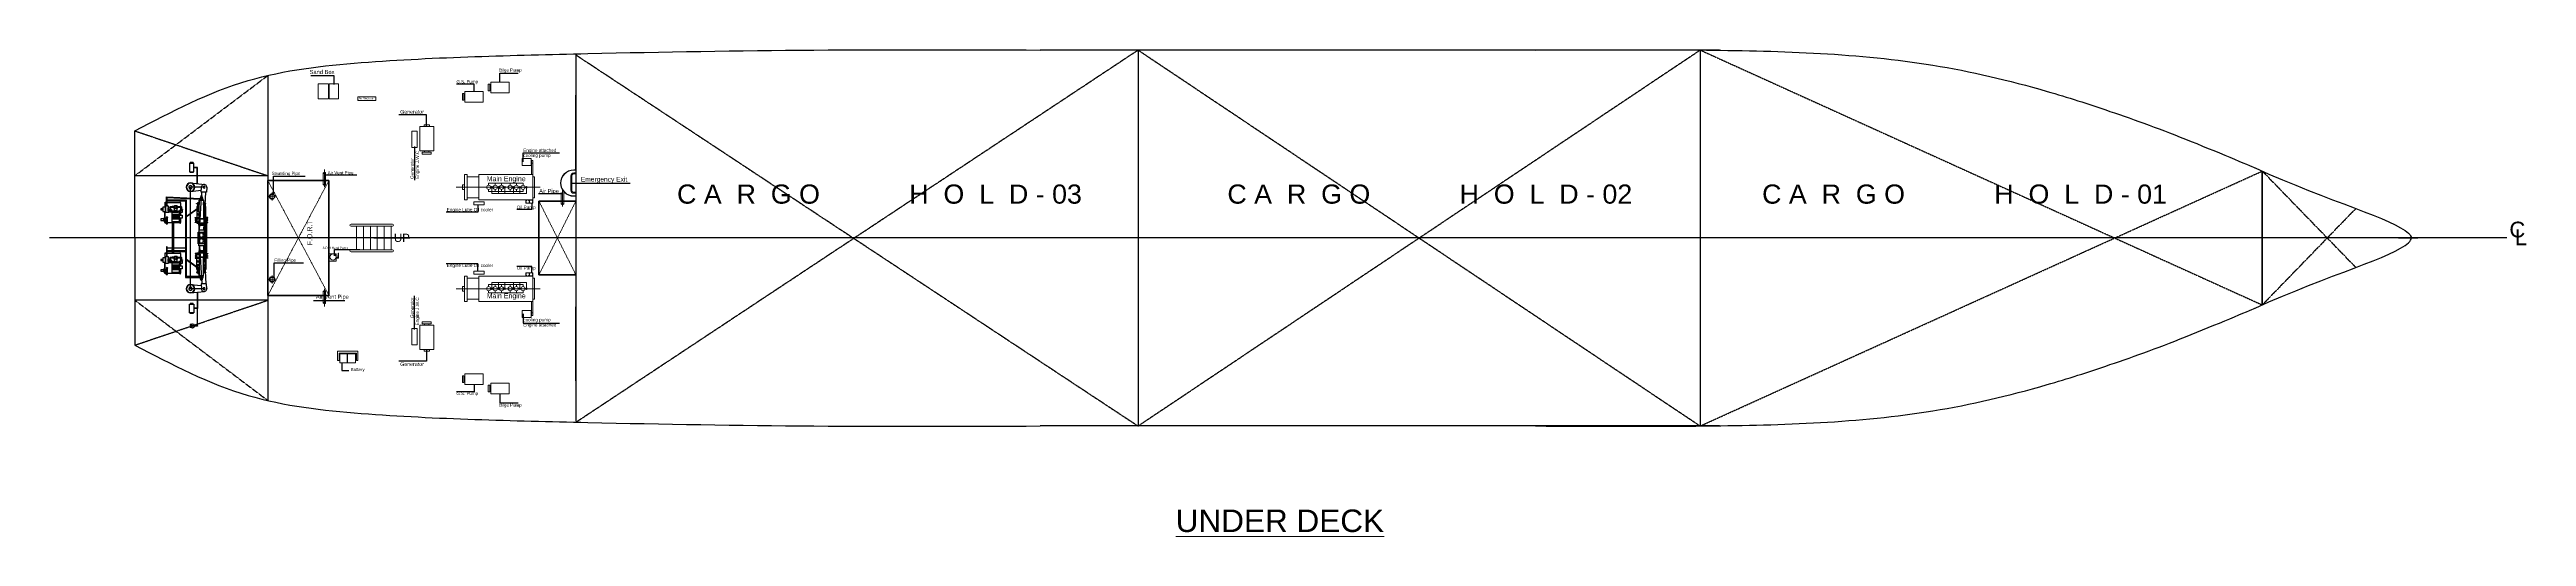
# Model space of a CAD drawing. Header units: inches. Extents: x 23291 to 181956, y 9161 to 51408.
# Drawn here: x 99265 to 178865, y 9161 to 24837 of the extents above; entities that cross this region are included whole.
import ezdxf

# ---------------------------------------------------------------- set-up
doc = ezdxf.new("R2010")
doc.units = ezdxf.units.IN
doc.header["$MEASUREMENT"] = 0
for name, pattern in [('ACAD_ISO04W100', [30, 24, -3, 0, -3]), ('CENTER2', [1.125, 0.75, -0.125, 0.125, -0.125]), ('DASHED2', [0.375, 0.25, -0.125]), ('DASHEDX2', [1.5, 1, -0.5])]:
    doc.linetypes.add(name, pattern=pattern)
for name, color, linetype in [('1', 3, 'Continuous'), ('bulkhead', 1, 'Continuous'), ('CL', 2, 'Continuous'), ('PDF9_Geometry', 7, 'Continuous'), ('PDF9_Solid Fills', 7, 'Continuous'), ('PDF9_Text', 7, 'Continuous'), ('wl 2', 3, 'Continuous')]:
    doc.layers.add(name, color=color, linetype=linetype)
for name, color, linetype, lineweight in [('C.line', 2, 'ACAD_ISO04W100', 13), ('Deck', 165, 'Continuous', 40), ('Dim', 6, 'Continuous', 13), ('Fixtures', 30, 'Continuous', 18), ('hatch', 8, 'Continuous', 9), ('Pipe', 1, 'Continuous', 18), ('staps', 200, 'Continuous', 15), ('Station', 202, 'Continuous', 20), ('T-ANGLE', 200, 'Continuous', 18), ('Text', 255, 'Continuous', 13)]:
    doc.layers.add(name, color=color, linetype=linetype, lineweight=lineweight)
doc.styles.add('PDF Arial', font='arial.ttf')
doc.styles.get("Standard").update_dxf_attribs({"font": 'arial.ttf'})
doc.dimstyles.get("Standard").update_dxf_attribs({"dimtxt": 0.18, "dimasz": 0.18, "dimexe": 0.18, "dimexo": 0.0625, "dimgap": 0.09, "dimtad": 0, "dimtih": 1, "dimtoh": 1, "dimdec": 4, "dimzin": 0, "dimdsep": 46, "dimtxsty": 'Standard', "dimcen": 0.09, "dimadec": 0, "dimazin": 0, "dimtfac": 1, "dimtdec": 4, "dimtofl": 0, "dimtmove": 0, "dimatfit": 3, "dimfxl": 1, "dimtolj": 1, "dimtzin": 0, "dimarcsym": 0})

# ---------------------------------------------------------------- blocks, each defined once
blk = doc.blocks.new('2')
at = {"layer": 'PDF9_Geometry', "lineweight": 25}
for p, q in [((28.803, 33.786), (28.679, 33.786)), ((28.679, 33.786), (28.679, 33.533)), ((28.679, 33.533), (28.803, 33.533)), ((28.782, 33.806), (28.692, 33.806)), ((28.692, 33.806), (28.692, 33.786)), ((28.692, 33.786), (28.782, 33.786)), ((28.692, 33.514), (28.692, 33.533)), ((28.692, 33.533), (28.782, 33.533)), ((28.782, 33.514), (28.692, 33.514)), ((28.782, 33.786), (28.782, 33.806)), ((28.782, 33.533), (28.782, 33.514)), ((28.803, 33.533), (28.803, 33.786)), ((28.902, 33.663), (28.803, 33.663)), ((28.903, 33.66), (28.803, 33.66)), ((28.902, 33.656), (28.803, 33.656)), ((28.895, 33.187), (28.895, 33.66)), ((28.903, 33.186), (28.903, 33.66)), ((28.913, 33.66), (28.903, 33.66)), ((28.913, 33.185), (28.913, 33.66)), ((28.419, 32.632), (27.952, 32.632)), ((27.952, 32.632), (27.952, 32.504)), ((27.962, 32.632), (27.962, 32.652)), ((27.962, 32.652), (27.982, 32.652)), ((27.982, 32.632), (27.962, 32.632)), ((27.982, 32.652), (27.982, 32.632)), ((28, 32.555), (28, 32.803)), ((28, 32.803), (28.984, 32.751)), ((28.023, 32.555), (28.023, 32.782)), ((28.023, 32.782), (28.984, 32.736)), ((28.585, 32.71), (28.023, 32.71)), ((28.023, 32.685), (28.561, 32.685)), ((28.409, 32.652), (28.389, 32.652)), ((28.389, 32.652), (28.389, 32.632)), ((28.409, 32.632), (28.409, 32.652)), ((28.419, 32.443), (28.419, 32.632)), ((28.561, 32.685), (28.561, 30.44)), ((28.585, 30.468), (28.585, 32.71)), ((28.703, 33.209), (29.112, 33.163)), ((29.103, 33.084), (28.703, 33.084)), ((28.703, 32.959), (29.018, 32.994)), ((28.881, 32.608), (28.892, 32.608)), ((28.881, 32.601), (28.881, 32.608)), ((28.892, 32.601), (28.881, 32.601)), ((28.892, 32.612), (28.903, 32.612)), ((28.892, 32.598), (28.892, 32.612)), ((28.892, 32.608), (28.892, 32.605)), ((28.892, 32.605), (28.892, 32.601)), ((28.903, 32.598), (28.892, 32.598)), ((28.903, 32.619), (28.918, 32.619)), ((28.903, 32.591), (28.903, 32.619)), ((28.903, 32.612), (28.903, 32.605)), ((28.903, 32.605), (28.903, 32.598)), ((28.918, 32.591), (28.903, 32.591)), ((28.913, 32.619), (28.913, 32.522)), ((28.918, 32.576), (28.918, 32.634)), ((28.918, 32.634), (28.953, 32.634)), ((28.918, 32.619), (28.918, 32.605)), ((28.918, 32.605), (28.918, 32.591)), ((28.953, 32.576), (28.918, 32.576)), ((28.92, 32.532), (28.92, 32.576)), ((28.95, 32.576), (28.95, 32.532)), ((28.961, 32.649), (28.953, 32.649)), ((28.953, 32.649), (28.953, 32.576)), ((28.953, 32.649), (28.953, 32.634)), ((28.953, 32.634), (28.953, 32.576)), ((28.953, 32.576), (28.961, 32.576)), ((28.961, 32.165), (28.961, 32.703)), ((28.961, 32.703), (29.086, 32.703)), ((28.961, 32.703), (28.961, 32.649)), ((28.961, 32.649), (28.968, 32.649)), ((28.961, 32.576), (28.967, 32.576)), ((28.971, 31.824), (29.035, 32.943)), ((28.976, 32.703), (28.976, 32.721)), ((28.976, 32.721), (29.07, 32.721)), ((29.023, 32.703), (28.976, 32.703)), ((29.062, 32.775), (28.984, 32.775)), ((28.984, 32.775), (28.984, 32.721)), ((28.984, 32.721), (29.023, 32.721)), ((29.048, 32.805), (28.998, 32.805)), ((28.998, 32.805), (28.998, 32.775)), ((28.998, 32.775), (29.023, 32.775)), ((29.005, 32.829), (29.005, 32.805)), ((29.041, 32.829), (29.005, 32.829)), ((29.005, 32.805), (29.023, 32.805)), ((29.015, 32.943), (29.023, 33.084)), ((29.023, 32.943), (29.015, 32.943)), ((29.035, 32.943), (29.023, 32.943)), ((29.023, 32.829), (29.023, 32.703)), ((29.023, 32.805), (29.041, 32.805)), ((29.023, 32.775), (29.048, 32.775)), ((29.023, 32.721), (29.062, 32.721)), ((29.07, 32.703), (29.023, 32.703)), ((29.023, 32.703), (29.07, 32.703)), ((29.175, 32.943), (29.027, 32.943)), ((29.041, 32.805), (29.041, 32.829)), ((29.048, 32.775), (29.048, 32.805)), ((29.062, 32.721), (29.062, 32.775)), ((29.133, 32.619), (29.068, 32.619)), ((29.068, 32.591), (29.133, 32.591)), ((29.07, 32.721), (29.07, 32.703)), ((29.07, 32.703), (29.07, 32.721)), ((29.086, 32.703), (29.086, 32.165)), ((29.091, 31.824), (29.155, 32.943)), ((29.091, 32.522), (29.091, 32.591)), ((29.126, 32.591), (29.126, 32.522)), ((29.133, 32.591), (29.133, 32.619)), ((29.133, 32.619), (29.133, 32.522)), ((29.144, 32.612), (29.133, 32.612)), ((29.133, 32.612), (29.133, 32.605)), ((29.133, 32.605), (29.133, 32.598)), ((29.133, 32.598), (29.144, 32.598)), ((29.144, 32.598), (29.144, 32.612)), ((29.155, 32.608), (29.144, 32.608)), ((29.144, 32.608), (29.144, 32.605)), ((29.144, 32.605), (29.144, 32.601)), ((29.144, 32.601), (29.155, 32.601)), ((29.155, 32.601), (29.155, 32.608)), ((29.183, 33.084), (29.175, 32.943)), ((29.183, 33.074), (29.183, 33.084)), ((27.871, 32.454), (27.841, 32.454)), ((27.841, 32.454), (27.841, 32.427)), ((27.841, 32.427), (27.871, 32.427)), ((27.922, 32.156), (27.841, 32.156)), ((27.841, 32.156), (27.841, 32.11)), ((27.841, 32.11), (27.922, 32.11)), ((27.871, 32.413), (27.871, 32.468)), ((27.871, 32.468), (27.891, 32.468)), ((27.871, 32.441), (27.871, 32.454)), ((27.871, 32.427), (27.871, 32.441)), ((27.891, 32.413), (27.871, 32.413)), ((27.952, 32.504), (27.891, 32.504)), ((27.891, 32.504), (27.891, 32.377)), ((27.891, 32.468), (27.891, 32.441)), ((27.891, 32.441), (27.891, 32.413)), ((27.891, 32.377), (27.952, 32.377)), ((27.952, 32.178), (27.922, 32.178)), ((27.922, 32.178), (27.922, 32.088)), ((27.922, 32.133), (27.922, 32.156)), ((27.922, 32.088), (27.952, 32.088)), ((27.952, 32.504), (27.972, 32.504)), ((27.972, 32.377), (27.952, 32.377)), ((27.952, 32.377), (27.952, 32.052)), ((27.952, 32.052), (27.952, 32.377)), ((27.952, 32.377), (27.952, 32.052)), ((27.952, 32.088), (27.952, 32.052)), ((27.952, 32.052), (28.419, 32.052)), ((27.952, 32.052), (28.033, 32.052)), ((27.952, 32.052), (27.972, 32.052)), ((27.962, 32.032), (27.962, 32.052)), ((27.982, 32.032), (27.962, 32.032)), ((27.972, 32.441), (27.972, 32.54)), ((27.972, 32.54), (28.053, 32.54)), ((27.972, 32.504), (27.972, 32.377)), ((27.972, 32.341), (27.972, 32.441)), ((28.053, 32.341), (27.972, 32.341)), ((27.972, 32.052), (27.982, 32.052)), ((27.982, 32.052), (27.982, 32.032)), ((28.032, 32.555), (27.992, 32.555)), ((27.992, 32.555), (27.992, 32.54)), ((27.992, 32.54), (28.012, 32.54)), ((28.016, 32.032), (27.997, 32.032)), ((27.997, 32.032), (27.997, 32.012)), ((27.997, 32.012), (28.016, 32.012)), ((28.006, 32.032), (28.006, 32.177)), ((28.006, 32.177), (28.016, 32.177)), ((28.016, 32.032), (28.006, 32.032)), ((28.012, 32.54), (28.032, 32.54)), ((28.016, 32.177), (28.026, 32.177)), ((28.035, 32.032), (28.016, 32.032)), ((28.026, 32.032), (28.016, 32.032)), ((28.016, 32.012), (28.035, 32.012)), ((28.026, 32.177), (28.026, 32.032)), ((28.032, 32.54), (28.032, 32.555)), ((28.035, 32.012), (28.035, 32.032)), ((28.053, 32.54), (28.053, 32.341)), ((28.053, 32.441), (28.053, 32.477)), ((28.053, 32.477), (28.113, 32.477)), ((28.053, 32.477), (28.113, 32.477)), ((28.053, 32.404), (28.053, 32.441)), ((28.053, 32.395), (28.053, 32.431)), ((28.053, 32.431), (28.134, 32.431)), ((28.113, 32.404), (28.053, 32.404)), ((28.073, 32.395), (28.053, 32.395)), ((28.134, 32.395), (28.053, 32.395)), ((28.053, 32.359), (28.053, 32.341)), ((28.053, 32.341), (28.053, 32.359)), ((28.053, 32.359), (28.073, 32.359)), ((28.073, 32.359), (28.073, 32.395)), ((28.252, 32.385), (28.073, 32.385)), ((28.073, 32.385), (28.073, 32.377)), ((28.073, 32.377), (28.073, 32.369)), ((28.073, 32.369), (28.252, 32.369)), ((28.113, 32.493), (28.113, 32.523)), ((28.113, 32.523), (28.171, 32.523)), ((28.171, 32.493), (28.113, 32.493)), ((28.113, 32.477), (28.113, 32.404)), ((28.134, 32.431), (28.134, 32.395)), ((28.134, 32.422), (28.146, 32.422)), ((28.146, 32.404), (28.134, 32.404)), ((28.156, 32.431), (28.146, 32.431)), ((28.146, 32.431), (28.146, 32.395)), ((28.146, 32.422), (28.146, 32.404)), ((28.146, 32.395), (28.156, 32.395)), ((28.156, 32.395), (28.156, 32.431)), ((28.156, 32.413), (28.156, 32.422)), ((28.156, 32.404), (28.156, 32.413)), ((28.156, 32.413), (28.156, 32.412)), ((28.156, 32.349), (28.156, 32.08)), ((28.267, 32.287), (28.156, 32.287)), ((28.156, 32.16), (28.267, 32.16)), ((28.165, 32.052), (28.165, 31.147)), ((28.369, 32.359), (28.166, 32.359)), ((28.369, 32.07), (28.166, 32.07)), ((28.177, 32.287), (28.167, 32.287)), ((28.167, 32.287), (28.167, 32.16)), ((28.171, 32.523), (28.171, 32.508)), ((28.226, 32.518), (28.171, 32.518)), ((28.171, 32.518), (28.171, 32.498)), ((28.171, 32.508), (28.171, 32.493)), ((28.171, 32.498), (28.226, 32.498)), ((28.187, 32.287), (28.177, 32.287)), ((28.177, 32.287), (28.177, 32.16)), ((28.185, 31.599), (28.185, 32.052)), ((28.185, 32.052), (28.205, 32.052)), ((28.197, 32.287), (28.187, 32.287)), ((28.187, 32.287), (28.187, 32.16)), ((28.192, 32.369), (28.192, 32.359)), ((28.192, 32.359), (28.267, 32.359)), ((28.207, 32.287), (28.197, 32.287)), ((28.197, 32.287), (28.197, 32.16)), ((28.205, 32.052), (28.205, 31.147)), ((28.217, 32.287), (28.207, 32.287)), ((28.207, 32.287), (28.207, 32.16)), ((28.227, 32.287), (28.217, 32.287)), ((28.217, 32.287), (28.217, 32.16)), ((28.223, 32.477), (28.223, 32.54)), ((28.223, 32.54), (28.312, 32.54)), ((28.223, 32.467), (28.223, 32.477)), ((28.312, 32.467), (28.223, 32.467)), ((28.226, 32.528), (28.226, 32.488)), ((28.226, 32.508), (28.226, 32.518)), ((28.226, 32.498), (28.226, 32.508)), ((28.226, 32.488), (28.237, 32.488)), ((28.227, 32.463), (28.227, 32.399)), ((28.237, 32.287), (28.227, 32.287)), ((28.227, 32.287), (28.227, 32.16)), ((28.23, 32.359), (28.23, 32.363)), ((28.23, 32.363), (28.305, 32.363)), ((28.267, 32.359), (28.23, 32.359)), ((28.303, 32.395), (28.231, 32.395)), ((28.267, 32.54), (28.237, 32.54)), ((28.237, 32.54), (28.237, 32.477)), ((28.237, 32.508), (28.237, 32.528)), ((28.237, 32.488), (28.237, 32.508)), ((28.237, 32.477), (28.298, 32.477)), ((28.237, 32.16), (28.237, 32.287)), ((28.237, 32.287), (28.247, 32.287)), ((28.247, 32.287), (28.247, 32.16)), ((28.252, 32.395), (28.252, 32.363)), ((28.298, 32.54), (28.267, 32.54)), ((28.267, 32.467), (28.307, 32.467)), ((28.267, 32.395), (28.282, 32.395)), ((28.267, 32.359), (28.329, 32.359)), ((28.267, 32.359), (28.343, 32.359)), ((28.305, 32.359), (28.267, 32.359)), ((28.379, 32.287), (28.267, 32.287)), ((28.287, 32.287), (28.267, 32.287)), ((28.267, 32.16), (28.379, 32.16)), ((28.282, 32.395), (28.282, 32.363)), ((28.282, 32.385), (28.404, 32.385)), ((28.282, 32.369), (28.404, 32.369)), ((28.287, 32.16), (28.287, 32.287)), ((28.297, 32.287), (28.297, 32.16)), ((28.298, 32.54), (28.312, 32.54)), ((28.312, 32.54), (28.298, 32.54)), ((28.298, 32.54), (28.312, 32.54)), ((28.298, 32.477), (28.298, 32.54)), ((28.298, 32.528), (28.309, 32.528)), ((28.309, 32.488), (28.298, 32.488)), ((28.305, 32.363), (28.305, 32.359)), ((28.307, 32.463), (28.307, 32.399)), ((28.307, 32.287), (28.307, 32.16)), ((28.309, 32.528), (28.309, 32.488)), ((28.309, 32.518), (28.364, 32.518)), ((28.309, 32.498), (28.364, 32.498)), ((28.312, 32.54), (28.312, 32.467)), ((28.317, 32.287), (28.317, 32.16)), ((28.327, 32.287), (28.327, 32.16)), ((28.337, 32.287), (28.337, 32.16)), ((28.343, 32.359), (28.343, 32.369)), ((28.347, 32.287), (28.347, 32.16)), ((28.357, 32.287), (28.357, 32.16)), ((28.379, 32.393), (28.359, 32.393)), ((28.359, 32.393), (28.359, 32.361)), ((28.359, 32.361), (28.379, 32.361)), ((28.364, 32.518), (28.409, 32.518)), ((28.364, 32.498), (28.409, 32.498)), ((28.367, 32.287), (28.367, 32.16)), ((28.379, 32.377), (28.379, 32.393)), ((28.404, 32.387), (28.379, 32.387)), ((28.379, 32.387), (28.379, 32.377)), ((28.379, 32.377), (28.379, 32.385)), ((28.379, 32.385), (28.379, 32.369)), ((28.379, 32.361), (28.379, 32.377)), ((28.379, 32.367), (28.404, 32.367)), ((28.379, 32.08), (28.379, 32.349)), ((28.379, 32.16), (28.379, 32.287)), ((28.379, 32.223), (28.379, 32.278)), ((28.379, 32.223), (28.379, 32.268)), ((28.379, 32.268), (28.46, 32.268)), ((28.379, 32.169), (28.379, 32.223)), ((28.46, 32.178), (28.379, 32.178)), ((28.419, 32.052), (28.379, 32.052)), ((28.389, 32.052), (28.389, 32.032)), ((28.389, 32.032), (28.409, 32.032)), ((28.404, 32.367), (28.404, 32.387)), ((28.419, 32.523), (28.409, 32.523)), ((28.409, 32.523), (28.409, 32.493)), ((28.409, 32.493), (28.419, 32.493)), ((28.409, 32.433), (28.409, 32.443)), ((28.409, 32.443), (28.469, 32.443)), ((28.439, 32.433), (28.409, 32.433)), ((28.409, 32.032), (28.409, 32.052)), ((28.419, 32.508), (28.419, 32.523)), ((28.429, 32.518), (28.419, 32.518)), ((28.419, 32.518), (28.419, 32.498)), ((28.419, 32.493), (28.419, 32.508)), ((28.419, 32.498), (28.429, 32.498)), ((28.419, 32.268), (28.419, 32.433)), ((28.419, 32.377), (28.419, 32.413)), ((28.419, 32.413), (28.459, 32.413)), ((28.459, 32.341), (28.419, 32.341)), ((28.419, 32.052), (28.419, 32.178)), ((28.455, 32.433), (28.423, 32.433)), ((28.423, 32.433), (28.423, 32.413)), ((28.424, 32.498), (28.424, 32.488)), ((28.454, 32.498), (28.424, 32.498)), ((28.424, 32.488), (28.439, 32.488)), ((28.429, 32.498), (28.449, 32.498)), ((28.429, 32.488), (28.429, 32.443)), ((28.429, 32.443), (28.439, 32.443)), ((28.439, 32.488), (28.454, 32.488)), ((28.439, 32.443), (28.449, 32.443)), ((28.469, 32.433), (28.439, 32.433)), ((28.439, 32.413), (28.455, 32.413)), ((28.449, 32.443), (28.449, 32.488)), ((28.454, 32.488), (28.454, 32.498)), ((28.455, 32.413), (28.455, 32.433)), ((28.459, 32.413), (28.459, 32.341)), ((28.46, 32.268), (28.46, 32.178)), ((28.469, 32.443), (28.469, 32.433)), ((28.585, 32.24), (28.926, 32.485)), ((28.585, 32.224), (28.943, 32.481)), ((28.836, 32.184), (28.836, 32.194)), ((28.836, 32.194), (28.861, 32.194)), ((28.861, 32.184), (28.836, 32.184)), ((28.836, 32.119), (28.836, 32.129)), ((28.836, 32.129), (28.861, 32.129)), ((28.861, 32.119), (28.836, 32.119)), ((28.836, 32.054), (28.836, 32.064)), ((28.836, 32.064), (28.861, 32.064)), ((28.861, 32.054), (28.836, 32.054)), ((28.848, 32.194), (28.848, 32.184)), ((28.848, 32.129), (28.848, 32.119)), ((28.848, 32.064), (28.848, 32.054)), ((28.861, 32.054), (28.861, 32.194)), ((28.861, 32.194), (28.891, 32.194)), ((28.891, 32.054), (28.861, 32.054)), ((28.876, 32.054), (28.876, 32.194)), ((28.911, 32.522), (28.891, 32.522)), ((28.891, 32.522), (28.891, 32.034)), ((28.891, 32.504), (28.961, 32.504)), ((28.891, 32.486), (28.961, 32.486)), ((28.891, 32.468), (28.961, 32.468)), ((28.891, 32.45), (28.961, 32.45)), ((28.891, 32.034), (28.956, 32.034)), ((28.911, 32.522), (28.961, 32.522)), ((28.961, 32.522), (28.911, 32.522)), ((28.95, 32.532), (28.92, 32.532)), ((28.92, 32.522), (28.955, 32.522)), ((28.926, 32.485), (28.927, 32.532)), ((28.943, 32.481), (28.944, 32.532)), ((28.948, 31.979), (28.948, 32.034)), ((28.948, 32.034), (29.023, 32.034)), ((29.162, 32.034), (28.948, 32.034)), ((28.948, 32.007), (29.162, 32.007)), ((29.098, 31.979), (28.948, 31.979)), ((28.953, 31.824), (28.953, 31.979)), ((28.953, 31.979), (29.023, 31.979)), ((28.956, 32.16), (28.961, 32.165)), ((28.956, 32.034), (28.956, 32.16)), ((28.956, 32.16), (29.023, 32.16)), ((29.086, 32.16), (28.961, 32.16)), ((29.023, 32.16), (29.091, 32.16)), ((29.023, 32.034), (29.098, 32.034)), ((29.023, 31.979), (29.093, 31.979)), ((29.136, 32.522), (29.086, 32.522)), ((29.156, 32.504), (29.086, 32.504)), ((29.156, 32.486), (29.086, 32.486)), ((29.156, 32.468), (29.086, 32.468)), ((29.156, 32.45), (29.086, 32.45)), ((29.086, 32.165), (29.091, 32.16)), ((29.086, 32.034), (29.136, 32.034)), ((29.126, 32.522), (29.091, 32.522)), ((29.091, 32.16), (29.091, 32.034)), ((29.093, 31.979), (29.093, 31.824)), ((29.098, 32.034), (29.156, 32.034)), ((29.098, 32.007), (29.098, 31.979)), ((29.156, 32.034), (29.115, 32.034)), ((29.115, 31.77), (29.115, 32.007)), ((29.125, 32.007), (29.125, 31.627)), ((29.156, 32.522), (29.136, 32.522)), ((29.146, 32.034), (29.136, 32.034)), ((29.136, 32.034), (29.156, 32.034)), ((29.146, 32.007), (29.146, 31.627)), ((29.156, 32.034), (29.156, 32.522)), ((29.186, 32.194), (29.156, 32.194)), ((29.156, 32.054), (29.186, 32.054)), ((29.162, 32.007), (29.162, 32.034)), ((29.186, 32.02), (29.162, 32.02)), ((29.162, 32.02), (29.162, 31.599)), ((29.171, 32.054), (29.171, 32.194)), ((29.186, 32.054), (29.186, 32.194)), ((29.211, 32.194), (29.186, 32.194)), ((29.186, 32.184), (29.211, 32.184)), ((29.211, 32.129), (29.186, 32.129)), ((29.186, 32.119), (29.211, 32.119)), ((29.211, 32.064), (29.186, 32.064)), ((29.186, 32.054), (29.211, 32.054)), ((29.186, 31.599), (29.186, 32.02)), ((29.198, 32.194), (29.198, 32.184)), ((29.198, 32.129), (29.198, 32.119)), ((29.198, 32.064), (29.198, 32.054)), ((29.211, 32.184), (29.211, 32.194)), ((29.211, 32.119), (29.211, 32.129)), ((29.211, 32.054), (29.211, 32.064)), ((28.419, 31.147), (27.952, 31.147)), ((27.952, 31.147), (27.952, 31.019)), ((27.962, 31.147), (27.962, 31.167)), ((27.962, 31.167), (27.982, 31.167)), ((27.982, 31.147), (27.962, 31.147)), ((27.982, 31.167), (27.982, 31.147)), ((28.027, 31.34), (28.003, 31.34)), ((28.003, 31.34), (28.003, 31.062)), ((28.014, 31.297), (28.014, 31.296)), ((28.027, 31.066), (28.027, 31.34)), ((28.027, 31.314), (28.561, 31.314)), ((28.561, 31.299), (28.027, 31.299)), ((28.027, 31.23), (28.561, 31.23)), ((28.027, 31.208), (28.561, 31.208)), ((28.217, 31.242), (28.152, 31.242)), ((28.152, 31.242), (28.152, 31.224)), ((28.214, 31.239), (28.156, 31.239)), ((28.156, 31.239), (28.156, 31.224)), ((28.209, 31.234), (28.159, 31.234)), ((28.159, 31.234), (28.159, 31.228)), ((28.185, 31.147), (28.185, 31.599)), ((28.209, 31.228), (28.209, 31.234)), ((28.214, 31.228), (28.214, 31.239)), ((28.217, 31.225), (28.217, 31.242)), ((28.409, 31.167), (28.389, 31.167)), ((28.389, 31.167), (28.389, 31.147)), ((28.409, 31.147), (28.409, 31.167)), ((28.419, 30.959), (28.419, 31.147)), ((28.861, 31.145), (28.836, 31.145)), ((28.836, 31.145), (28.836, 31.135)), ((28.836, 31.135), (28.861, 31.135)), ((28.848, 31.135), (28.848, 31.145)), ((28.891, 31.145), (28.861, 31.145)), ((28.861, 31.145), (28.861, 31.005)), ((28.876, 31.145), (28.876, 31.005)), ((28.891, 30.677), (28.891, 31.165)), ((28.891, 31.165), (28.956, 31.165)), ((28.931, 31.599), (28.931, 31.77)), ((28.931, 31.77), (28.948, 31.77)), ((28.931, 31.599), (29.115, 31.599)), ((28.931, 31.43), (28.931, 31.599)), ((28.948, 31.43), (28.931, 31.43)), ((28.951, 31.824), (28.943, 31.685)), ((28.951, 31.374), (28.943, 31.514)), ((28.948, 31.77), (29.108, 31.77)), ((29.108, 31.43), (28.948, 31.43)), ((29.098, 31.22), (28.948, 31.22)), ((28.948, 31.22), (28.948, 31.165)), ((28.948, 31.192), (29.162, 31.192)), ((28.948, 31.165), (29.023, 31.165)), ((29.162, 31.165), (28.948, 31.165)), ((29.023, 31.824), (28.951, 31.824)), ((29.023, 31.374), (28.951, 31.374)), ((28.953, 31.374), (28.953, 31.22)), ((28.953, 31.22), (29.023, 31.22)), ((28.956, 31.165), (28.956, 31.039)), ((28.963, 31.685), (28.964, 31.691)), ((28.963, 31.514), (28.964, 31.508)), ((28.971, 31.374), (29.035, 30.255)), ((29.111, 31.824), (29.023, 31.824)), ((29.111, 31.374), (29.023, 31.374)), ((29.023, 31.22), (29.093, 31.22)), ((29.023, 31.165), (29.098, 31.165)), ((29.086, 31.165), (29.136, 31.165)), ((29.091, 31.374), (29.155, 30.255)), ((29.091, 31.039), (29.091, 31.165)), ((29.093, 31.22), (29.093, 31.374)), ((29.098, 31.192), (29.098, 31.22)), ((29.098, 31.165), (29.156, 31.165)), ((29.103, 31.685), (29.111, 31.824)), ((29.103, 31.514), (29.111, 31.374)), ((29.108, 31.77), (29.115, 31.77)), ((29.115, 31.43), (29.108, 31.43)), ((29.115, 31.77), (29.115, 31.599)), ((29.136, 31.627), (29.115, 31.627)), ((29.115, 31.599), (29.115, 31.43)), ((29.115, 31.572), (29.136, 31.572)), ((29.115, 31.43), (29.115, 31.192)), ((29.156, 31.165), (29.115, 31.165)), ((29.125, 31.192), (29.125, 31.572)), ((29.156, 31.627), (29.136, 31.627)), ((29.136, 31.572), (29.156, 31.572)), ((29.146, 31.165), (29.136, 31.165)), ((29.136, 31.165), (29.156, 31.165)), ((29.146, 31.192), (29.146, 31.572)), ((29.156, 31.599), (29.156, 31.627)), ((29.156, 31.572), (29.156, 31.599)), ((29.156, 31.165), (29.156, 30.677)), ((29.156, 31.145), (29.186, 31.145)), ((29.162, 31.805), (29.162, 31.81)), ((29.162, 31.81), (29.186, 31.81)), ((29.162, 31.8), (29.162, 31.805)), ((29.162, 31.795), (29.162, 31.8)), ((29.162, 31.79), (29.162, 31.795)), ((29.162, 31.785), (29.162, 31.79)), ((29.173, 31.785), (29.162, 31.785)), ((29.162, 31.785), (29.162, 31.78)), ((29.162, 31.78), (29.168, 31.78)), ((29.162, 31.78), (29.162, 31.775)), ((29.162, 31.775), (29.173, 31.775)), ((29.162, 31.77), (29.168, 31.77)), ((29.162, 31.765), (29.173, 31.765)), ((29.162, 31.76), (29.168, 31.76)), ((29.162, 31.75), (29.162, 31.755)), ((29.162, 31.755), (29.173, 31.755)), ((29.168, 31.75), (29.162, 31.75)), ((29.162, 31.75), (29.162, 31.745)), ((29.162, 31.745), (29.173, 31.745)), ((29.162, 31.745), (29.162, 31.74)), ((29.162, 31.74), (29.168, 31.74)), ((29.162, 31.74), (29.162, 31.735)), ((29.162, 31.735), (29.173, 31.735)), ((29.162, 31.735), (29.162, 31.73)), ((29.162, 31.73), (29.168, 31.73)), ((29.162, 31.729), (29.162, 31.724)), ((29.162, 31.724), (29.173, 31.724)), ((29.162, 31.724), (29.162, 31.719)), ((29.162, 31.719), (29.168, 31.719)), ((29.162, 31.719), (29.162, 31.714)), ((29.162, 31.714), (29.173, 31.714)), ((29.162, 31.714), (29.162, 31.709)), ((29.162, 31.709), (29.168, 31.709)), ((29.162, 31.709), (29.162, 31.704)), ((29.162, 31.704), (29.173, 31.704)), ((29.162, 31.704), (29.162, 31.699)), ((29.162, 31.699), (29.168, 31.699)), ((29.162, 31.699), (29.162, 31.694)), ((29.162, 31.694), (29.173, 31.694)), ((29.162, 31.694), (29.162, 31.689)), ((29.162, 31.689), (29.168, 31.689)), ((29.162, 31.689), (29.162, 31.684)), ((29.162, 31.684), (29.173, 31.684)), ((29.162, 31.684), (29.162, 31.679)), ((29.162, 31.679), (29.168, 31.679)), ((29.162, 31.679), (29.162, 31.674)), ((29.162, 31.674), (29.173, 31.674)), ((29.162, 31.669), (29.162, 31.674)), ((29.162, 31.674), (29.162, 31.669)), ((29.173, 31.669), (29.162, 31.669)), ((29.162, 31.669), (29.168, 31.669)), ((29.162, 31.669), (29.162, 31.664)), ((29.162, 31.664), (29.168, 31.664)), ((29.162, 31.664), (29.162, 31.659)), ((29.162, 31.659), (29.173, 31.659)), ((29.162, 31.654), (29.162, 31.659)), ((29.162, 31.659), (29.162, 31.654)), ((29.173, 31.654), (29.162, 31.654)), ((29.162, 31.654), (29.168, 31.654)), ((29.162, 31.649), (29.162, 31.654)), ((29.162, 31.654), (29.162, 31.649)), ((29.173, 31.649), (29.162, 31.649)), ((29.162, 31.649), (29.168, 31.649)), ((29.162, 31.644), (29.162, 31.649)), ((29.162, 31.649), (29.162, 31.644)), ((29.173, 31.644), (29.162, 31.644)), ((29.162, 31.644), (29.168, 31.644)), ((29.162, 31.644), (29.162, 31.639)), ((29.162, 31.639), (29.168, 31.639)), ((29.162, 31.639), (29.162, 31.634)), ((29.162, 31.634), (29.173, 31.634)), ((29.162, 31.629), (29.162, 31.634)), ((29.162, 31.634), (29.162, 31.629)), ((29.173, 31.629), (29.162, 31.629)), ((29.162, 31.629), (29.168, 31.629)), ((29.162, 31.624), (29.162, 31.629)), ((29.162, 31.629), (29.162, 31.624)), ((29.173, 31.624), (29.162, 31.624)), ((29.162, 31.624), (29.168, 31.624)), ((29.162, 31.624), (29.162, 31.619)), ((29.162, 31.619), (29.168, 31.619)), ((29.162, 31.619), (29.162, 31.614)), ((29.162, 31.614), (29.173, 31.614)), ((29.162, 31.614), (29.162, 31.609)), ((29.162, 31.609), (29.168, 31.609)), ((29.162, 31.609), (29.162, 31.604)), ((29.162, 31.604), (29.173, 31.604)), ((29.162, 31.595), (29.162, 31.6)), ((29.162, 31.6), (29.168, 31.6)), ((29.162, 31.599), (29.162, 31.179)), ((29.162, 31.59), (29.162, 31.595)), ((29.162, 31.595), (29.173, 31.595)), ((29.162, 31.585), (29.162, 31.59)), ((29.162, 31.59), (29.168, 31.59)), ((29.162, 31.58), (29.162, 31.585)), ((29.162, 31.585), (29.173, 31.585)), ((29.162, 31.575), (29.162, 31.58)), ((29.162, 31.58), (29.168, 31.58)), ((29.173, 31.575), (29.162, 31.575)), ((29.162, 31.575), (29.162, 31.57)), ((29.162, 31.57), (29.162, 31.575)), ((29.162, 31.575), (29.168, 31.575)), ((29.173, 31.57), (29.162, 31.57)), ((29.162, 31.57), (29.162, 31.565)), ((29.162, 31.565), (29.162, 31.57)), ((29.162, 31.57), (29.168, 31.57)), ((29.162, 31.56), (29.162, 31.565)), ((29.162, 31.565), (29.173, 31.565)), ((29.162, 31.555), (29.162, 31.56)), ((29.162, 31.56), (29.168, 31.56)), ((29.173, 31.555), (29.162, 31.555)), ((29.162, 31.555), (29.162, 31.55)), ((29.162, 31.55), (29.162, 31.555)), ((29.162, 31.555), (29.168, 31.555)), ((29.173, 31.55), (29.162, 31.55)), ((29.162, 31.55), (29.162, 31.545)), ((29.162, 31.545), (29.162, 31.55)), ((29.162, 31.55), (29.168, 31.55)), ((29.173, 31.545), (29.162, 31.545)), ((29.162, 31.545), (29.162, 31.54)), ((29.162, 31.54), (29.162, 31.545)), ((29.162, 31.545), (29.168, 31.545)), ((29.162, 31.535), (29.162, 31.54)), ((29.162, 31.54), (29.173, 31.54)), ((29.162, 31.53), (29.162, 31.535)), ((29.162, 31.535), (29.168, 31.535)), ((29.173, 31.53), (29.162, 31.53)), ((29.162, 31.53), (29.162, 31.525)), ((29.162, 31.525), (29.162, 31.53)), ((29.162, 31.53), (29.168, 31.53)), ((29.162, 31.52), (29.162, 31.525)), ((29.162, 31.525), (29.173, 31.525)), ((29.162, 31.515), (29.162, 31.52)), ((29.162, 31.52), (29.168, 31.52)), ((29.162, 31.51), (29.162, 31.515)), ((29.162, 31.515), (29.173, 31.515)), ((29.162, 31.505), (29.162, 31.51)), ((29.162, 31.51), (29.168, 31.51)), ((29.162, 31.5), (29.162, 31.505)), ((29.162, 31.505), (29.173, 31.505)), ((29.162, 31.495), (29.162, 31.5)), ((29.162, 31.5), (29.168, 31.5)), ((29.162, 31.49), (29.162, 31.495)), ((29.162, 31.495), (29.173, 31.495)), ((29.162, 31.485), (29.162, 31.49)), ((29.162, 31.49), (29.168, 31.49)), ((29.162, 31.48), (29.162, 31.485)), ((29.162, 31.485), (29.173, 31.485)), ((29.162, 31.475), (29.162, 31.48)), ((29.162, 31.48), (29.168, 31.48)), ((29.162, 31.47), (29.162, 31.475)), ((29.162, 31.475), (29.173, 31.475)), ((29.162, 31.464), (29.162, 31.469)), ((29.162, 31.469), (29.168, 31.469)), ((29.162, 31.459), (29.162, 31.464)), ((29.162, 31.464), (29.173, 31.464)), ((29.162, 31.454), (29.162, 31.459)), ((29.162, 31.459), (29.168, 31.459)), ((29.162, 31.449), (29.162, 31.454)), ((29.162, 31.454), (29.173, 31.454)), ((29.162, 31.444), (29.162, 31.449)), ((29.162, 31.449), (29.168, 31.449)), ((29.162, 31.439), (29.162, 31.444)), ((29.162, 31.444), (29.173, 31.444)), ((29.162, 31.434), (29.162, 31.439)), ((29.162, 31.439), (29.168, 31.439)), ((29.162, 31.429), (29.162, 31.434)), ((29.162, 31.434), (29.173, 31.434)), ((29.162, 31.424), (29.162, 31.429)), ((29.162, 31.429), (29.168, 31.429)), ((29.162, 31.419), (29.162, 31.424)), ((29.162, 31.424), (29.173, 31.424)), ((29.162, 31.414), (29.162, 31.419)), ((29.162, 31.419), (29.168, 31.419)), ((29.173, 31.414), (29.162, 31.414)), ((29.162, 31.414), (29.162, 31.409)), ((29.162, 31.409), (29.162, 31.404)), ((29.162, 31.404), (29.162, 31.399)), ((29.162, 31.399), (29.162, 31.394)), ((29.162, 31.394), (29.162, 31.389)), ((29.162, 31.389), (29.186, 31.389)), ((29.162, 31.192), (29.162, 31.165)), ((29.162, 31.179), (29.186, 31.179)), ((29.171, 31.145), (29.171, 31.005)), ((29.186, 31.179), (29.186, 31.599)), ((29.186, 31.145), (29.186, 31.005)), ((29.186, 31.145), (29.211, 31.145)), ((29.211, 31.135), (29.186, 31.135)), ((29.198, 31.135), (29.198, 31.145)), ((29.211, 31.145), (29.211, 31.135)), ((27.871, 30.97), (27.841, 30.97)), ((27.841, 30.97), (27.841, 30.942)), ((27.841, 30.942), (27.871, 30.942)), ((27.922, 30.671), (27.841, 30.671)), ((27.841, 30.671), (27.841, 30.626)), ((27.841, 30.626), (27.922, 30.626)), ((27.871, 30.929), (27.871, 30.983)), ((27.871, 30.983), (27.891, 30.983)), ((27.871, 30.956), (27.871, 30.97)), ((27.871, 30.942), (27.871, 30.956)), ((27.891, 30.929), (27.871, 30.929)), ((27.952, 31.019), (27.891, 31.019)), ((27.891, 31.019), (27.891, 30.893)), ((27.891, 30.983), (27.891, 30.956)), ((27.891, 30.956), (27.891, 30.929)), ((27.891, 30.893), (27.952, 30.893)), ((27.952, 30.694), (27.922, 30.694)), ((27.922, 30.694), (27.922, 30.603)), ((27.922, 30.649), (27.922, 30.671)), ((27.922, 30.603), (27.952, 30.603)), ((27.952, 31.019), (27.972, 31.019)), ((27.972, 30.893), (27.952, 30.893)), ((27.952, 30.893), (27.952, 30.567)), ((27.952, 30.567), (27.952, 30.893)), ((27.952, 30.893), (27.952, 30.567)), ((27.952, 30.603), (27.952, 30.567)), ((27.952, 30.567), (28.419, 30.567)), ((27.952, 30.567), (28.033, 30.567)), ((27.952, 30.567), (27.972, 30.567)), ((27.962, 30.547), (27.962, 30.567)), ((27.982, 30.547), (27.962, 30.547)), ((27.972, 30.956), (27.972, 31.056)), ((27.972, 31.056), (28.053, 31.056)), ((27.972, 31.019), (27.972, 30.893)), ((27.972, 30.857), (27.972, 30.956)), ((28.053, 30.857), (27.972, 30.857)), ((27.972, 30.567), (27.982, 30.567)), ((27.982, 30.567), (27.982, 30.547)), ((28.032, 31.071), (27.992, 31.071)), ((27.992, 31.071), (27.992, 31.056)), ((27.992, 31.056), (28.012, 31.056)), ((28.016, 30.548), (27.997, 30.548)), ((27.997, 30.548), (27.997, 30.528)), ((27.997, 30.528), (28.016, 30.528)), ((28.006, 30.548), (28.006, 30.692)), ((28.006, 30.692), (28.016, 30.692)), ((28.016, 30.548), (28.006, 30.548)), ((28.012, 31.056), (28.032, 31.056)), ((28.016, 30.692), (28.026, 30.692)), ((28.035, 30.548), (28.016, 30.548)), ((28.026, 30.548), (28.016, 30.548)), ((28.016, 30.528), (28.035, 30.528)), ((28.026, 30.692), (28.026, 30.548)), ((28.032, 31.056), (28.032, 31.071)), ((28.035, 30.528), (28.035, 30.548)), ((28.053, 31.056), (28.053, 30.857)), ((28.053, 30.956), (28.053, 30.992)), ((28.053, 30.992), (28.113, 30.992)), ((28.053, 30.992), (28.113, 30.992)), ((28.053, 30.92), (28.053, 30.956)), ((28.053, 30.911), (28.053, 30.947)), ((28.053, 30.947), (28.134, 30.947)), ((28.113, 30.92), (28.053, 30.92)), ((28.073, 30.911), (28.053, 30.911)), ((28.134, 30.911), (28.053, 30.911)), ((28.053, 30.875), (28.053, 30.857)), ((28.053, 30.857), (28.053, 30.875)), ((28.053, 30.875), (28.073, 30.875)), ((28.073, 30.875), (28.073, 30.911)), ((28.252, 30.901), (28.073, 30.901)), ((28.073, 30.901), (28.073, 30.893)), ((28.073, 30.893), (28.073, 30.885)), ((28.073, 30.885), (28.252, 30.885)), ((28.113, 31.009), (28.113, 31.039)), ((28.113, 31.039), (28.171, 31.039)), ((28.171, 31.009), (28.113, 31.009)), ((28.113, 30.992), (28.113, 30.92)), ((28.134, 30.947), (28.134, 30.911)), ((28.134, 30.938), (28.146, 30.938)), ((28.146, 30.92), (28.134, 30.92)), ((28.156, 30.947), (28.146, 30.947)), ((28.146, 30.947), (28.146, 30.911)), ((28.146, 30.938), (28.146, 30.92)), ((28.146, 30.911), (28.156, 30.911)), ((28.156, 30.911), (28.156, 30.947)), ((28.156, 30.929), (28.156, 30.938)), ((28.156, 30.92), (28.156, 30.929)), ((28.156, 30.929), (28.156, 30.928)), ((28.156, 30.864), (28.156, 30.595)), ((28.267, 30.802), (28.156, 30.802)), ((28.156, 30.676), (28.267, 30.676)), ((28.369, 30.874), (28.166, 30.874)), ((28.369, 30.585), (28.166, 30.585)), ((28.177, 30.802), (28.167, 30.802)), ((28.167, 30.802), (28.167, 30.676)), ((28.171, 31.039), (28.171, 31.024)), ((28.226, 31.034), (28.171, 31.034)), ((28.171, 31.034), (28.171, 31.014)), ((28.171, 31.024), (28.171, 31.009)), ((28.171, 31.014), (28.226, 31.014)), ((28.187, 30.802), (28.177, 30.802)), ((28.177, 30.802), (28.177, 30.676)), ((28.197, 30.802), (28.187, 30.802)), ((28.187, 30.802), (28.187, 30.676)), ((28.192, 30.885), (28.192, 30.874)), ((28.192, 30.874), (28.267, 30.874)), ((28.207, 30.802), (28.197, 30.802)), ((28.197, 30.802), (28.197, 30.676)), ((28.217, 30.802), (28.207, 30.802)), ((28.207, 30.802), (28.207, 30.676)), ((28.227, 30.802), (28.217, 30.802)), ((28.217, 30.802), (28.217, 30.676)), ((28.223, 30.992), (28.223, 31.056)), ((28.223, 31.056), (28.312, 31.056)), ((28.223, 30.982), (28.223, 30.992)), ((28.312, 30.982), (28.223, 30.982)), ((28.237, 31.044), (28.226, 31.044)), ((28.226, 31.044), (28.226, 31.004)), ((28.226, 31.024), (28.226, 31.034)), ((28.226, 31.014), (28.226, 31.024)), ((28.226, 31.004), (28.237, 31.004)), ((28.227, 30.978), (28.227, 30.915)), ((28.237, 30.802), (28.227, 30.802)), ((28.227, 30.802), (28.227, 30.676)), ((28.23, 30.874), (28.23, 30.878)), ((28.23, 30.878), (28.305, 30.878)), ((28.267, 30.874), (28.23, 30.874)), ((28.303, 30.911), (28.231, 30.911)), ((28.267, 31.056), (28.237, 31.056)), ((28.237, 31.056), (28.237, 30.992)), ((28.237, 31.024), (28.237, 31.044)), ((28.237, 31.004), (28.237, 31.024)), ((28.237, 30.992), (28.298, 30.992)), ((28.237, 30.676), (28.237, 30.802)), ((28.237, 30.802), (28.247, 30.802)), ((28.247, 30.802), (28.247, 30.676)), ((28.252, 30.911), (28.252, 30.878)), ((28.298, 31.056), (28.267, 31.056)), ((28.267, 30.982), (28.307, 30.982)), ((28.267, 30.911), (28.282, 30.911)), ((28.267, 30.874), (28.329, 30.874)), ((28.267, 30.874), (28.343, 30.874)), ((28.305, 30.874), (28.267, 30.874)), ((28.379, 30.802), (28.267, 30.802)), ((28.287, 30.802), (28.267, 30.802)), ((28.267, 30.676), (28.379, 30.676)), ((28.282, 30.911), (28.282, 30.878)), ((28.282, 30.901), (28.404, 30.901)), ((28.282, 30.885), (28.404, 30.885)), ((28.287, 30.676), (28.287, 30.802)), ((28.297, 30.802), (28.297, 30.676)), ((28.298, 31.056), (28.312, 31.056)), ((28.312, 31.056), (28.298, 31.056)), ((28.298, 31.056), (28.312, 31.056)), ((28.298, 30.992), (28.298, 31.056)), ((28.298, 31.044), (28.309, 31.044)), ((28.309, 31.004), (28.298, 31.004)), ((28.305, 30.878), (28.305, 30.874)), ((28.307, 30.978), (28.307, 30.915)), ((28.307, 30.802), (28.307, 30.676)), ((28.309, 31.044), (28.309, 31.004)), ((28.309, 31.034), (28.364, 31.034)), ((28.309, 31.014), (28.364, 31.014)), ((28.312, 31.056), (28.312, 30.982)), ((28.317, 30.802), (28.317, 30.676)), ((28.327, 30.802), (28.327, 30.676)), ((28.337, 30.802), (28.337, 30.676)), ((28.343, 30.874), (28.343, 30.885)), ((28.347, 30.802), (28.347, 30.676)), ((28.357, 30.802), (28.357, 30.676)), ((28.379, 30.909), (28.359, 30.909)), ((28.359, 30.909), (28.359, 30.877)), ((28.359, 30.877), (28.379, 30.877)), ((28.364, 31.034), (28.409, 31.034)), ((28.364, 31.014), (28.409, 31.014)), ((28.367, 30.802), (28.367, 30.676)), ((28.379, 30.893), (28.379, 30.909)), ((28.404, 30.903), (28.379, 30.903)), ((28.379, 30.903), (28.379, 30.893)), ((28.379, 30.893), (28.379, 30.901)), ((28.379, 30.901), (28.379, 30.885)), ((28.379, 30.877), (28.379, 30.893)), ((28.379, 30.883), (28.404, 30.883)), ((28.379, 30.595), (28.379, 30.864)), ((28.379, 30.676), (28.379, 30.802)), ((28.379, 30.739), (28.379, 30.793)), ((28.379, 30.739), (28.379, 30.784)), ((28.379, 30.784), (28.46, 30.784)), ((28.379, 30.685), (28.379, 30.739)), ((28.46, 30.694), (28.379, 30.694)), ((28.419, 30.567), (28.379, 30.567)), ((28.389, 30.567), (28.389, 30.547)), ((28.389, 30.547), (28.409, 30.547)), ((28.404, 30.883), (28.404, 30.903)), ((28.419, 31.039), (28.409, 31.039)), ((28.409, 31.039), (28.409, 31.009)), ((28.409, 31.009), (28.419, 31.009)), ((28.409, 30.949), (28.409, 30.959)), ((28.409, 30.959), (28.469, 30.959)), ((28.439, 30.949), (28.409, 30.949)), ((28.409, 30.547), (28.409, 30.567)), ((28.419, 31.024), (28.419, 31.039)), ((28.429, 31.034), (28.419, 31.034)), ((28.419, 31.034), (28.419, 31.014)), ((28.419, 31.009), (28.419, 31.024)), ((28.419, 31.014), (28.429, 31.014)), ((28.419, 30.784), (28.419, 30.949)), ((28.419, 30.893), (28.419, 30.929)), ((28.419, 30.929), (28.459, 30.929)), ((28.459, 30.856), (28.419, 30.856)), ((28.419, 30.567), (28.419, 30.694)), ((28.455, 30.949), (28.423, 30.949)), ((28.423, 30.949), (28.423, 30.929)), ((28.424, 31.014), (28.424, 31.004)), ((28.454, 31.014), (28.424, 31.014)), ((28.424, 31.004), (28.439, 31.004)), ((28.429, 31.014), (28.449, 31.014)), ((28.429, 31.004), (28.429, 30.959)), ((28.429, 30.959), (28.439, 30.959)), ((28.439, 31.004), (28.454, 31.004)), ((28.439, 30.959), (28.449, 30.959)), ((28.469, 30.949), (28.439, 30.949)), ((28.439, 30.929), (28.455, 30.929)), ((28.449, 30.959), (28.449, 31.004)), ((28.454, 31.004), (28.454, 31.014)), ((28.455, 30.929), (28.455, 30.949)), ((28.459, 30.929), (28.459, 30.856)), ((28.46, 30.784), (28.46, 30.694)), ((28.469, 30.959), (28.469, 30.949)), ((28.561, 30.44), (28.984, 30.44)), ((28.585, 30.975), (28.943, 30.718)), ((28.585, 30.959), (28.926, 30.714)), ((28.984, 30.468), (28.585, 30.468)), ((28.861, 31.08), (28.836, 31.08)), ((28.836, 31.08), (28.836, 31.07)), ((28.836, 31.07), (28.861, 31.07)), ((28.861, 31.015), (28.836, 31.015)), ((28.836, 31.015), (28.836, 31.005)), ((28.836, 31.005), (28.861, 31.005)), ((28.848, 31.07), (28.848, 31.08)), ((28.848, 31.005), (28.848, 31.015)), ((28.861, 31.005), (28.891, 31.005)), ((28.892, 30.597), (28.881, 30.597)), ((28.881, 30.597), (28.881, 30.59)), ((28.881, 30.59), (28.892, 30.59)), ((28.891, 30.749), (28.961, 30.749)), ((28.891, 30.731), (28.961, 30.731)), ((28.891, 30.713), (28.961, 30.713)), ((28.891, 30.695), (28.961, 30.695)), ((28.911, 30.677), (28.891, 30.677)), ((28.903, 30.601), (28.892, 30.601)), ((28.892, 30.601), (28.892, 30.587)), ((28.892, 30.594), (28.892, 30.597)), ((28.892, 30.59), (28.892, 30.594)), ((28.892, 30.587), (28.903, 30.587)), ((28.918, 30.608), (28.903, 30.608)), ((28.903, 30.608), (28.903, 30.58)), ((28.903, 30.594), (28.903, 30.601)), ((28.903, 30.587), (28.903, 30.594)), ((28.903, 30.58), (28.918, 30.58)), ((28.911, 30.677), (28.961, 30.677)), ((28.961, 30.677), (28.911, 30.677)), ((28.913, 30.58), (28.913, 30.677)), ((28.953, 30.623), (28.918, 30.623)), ((28.918, 30.623), (28.918, 30.565)), ((28.918, 30.594), (28.918, 30.608)), ((28.918, 30.58), (28.918, 30.594)), ((28.918, 30.565), (28.953, 30.565)), ((28.92, 30.677), (28.955, 30.677)), ((28.95, 30.667), (28.92, 30.667)), ((28.92, 30.667), (28.92, 30.623)), ((28.926, 30.714), (28.927, 30.667)), ((28.943, 30.718), (28.944, 30.667)), ((28.95, 30.623), (28.95, 30.667)), ((28.953, 30.55), (28.953, 30.623)), ((28.953, 30.623), (28.961, 30.623)), ((28.953, 30.565), (28.953, 30.623)), ((28.953, 30.55), (28.953, 30.565)), ((28.961, 30.55), (28.953, 30.55)), ((28.956, 31.039), (28.961, 31.034)), ((28.956, 31.039), (29.023, 31.039)), ((29.086, 31.039), (28.961, 31.039)), ((28.961, 31.034), (28.961, 30.496)), ((28.961, 30.623), (28.967, 30.623)), ((28.961, 30.496), (28.961, 30.55)), ((28.961, 30.55), (28.968, 30.55)), ((28.961, 30.496), (29.086, 30.496)), ((29.023, 30.496), (28.976, 30.496)), ((28.976, 30.496), (28.976, 30.478)), ((28.976, 30.478), (29.07, 30.478)), ((28.984, 30.424), (28.984, 30.478)), ((28.984, 30.478), (29.023, 30.478)), ((29.062, 30.424), (28.984, 30.424)), ((28.998, 30.394), (28.998, 30.424)), ((28.998, 30.424), (29.023, 30.424)), ((29.048, 30.394), (28.998, 30.394)), ((29.005, 30.369), (29.005, 30.394)), ((29.005, 30.394), (29.023, 30.394)), ((29.023, 31.039), (29.091, 31.039)), ((29.023, 30.369), (29.023, 30.496)), ((29.07, 30.496), (29.023, 30.496)), ((29.023, 30.496), (29.07, 30.496)), ((29.023, 30.478), (29.062, 30.478)), ((29.023, 30.424), (29.048, 30.424)), ((29.023, 30.394), (29.041, 30.394)), ((29.041, 30.394), (29.041, 30.369)), ((29.048, 30.424), (29.048, 30.394)), ((29.062, 30.478), (29.062, 30.424)), ((29.068, 30.608), (29.133, 30.608)), ((29.133, 30.58), (29.068, 30.58)), ((29.07, 30.478), (29.07, 30.496)), ((29.07, 30.496), (29.07, 30.478)), ((29.086, 31.034), (29.091, 31.039)), ((29.086, 30.496), (29.086, 31.034)), ((29.156, 30.749), (29.086, 30.749)), ((29.156, 30.731), (29.086, 30.731)), ((29.156, 30.713), (29.086, 30.713)), ((29.156, 30.695), (29.086, 30.695)), ((29.136, 30.677), (29.086, 30.677)), ((29.126, 30.677), (29.091, 30.677)), ((29.091, 30.677), (29.091, 30.608)), ((29.126, 30.608), (29.126, 30.677)), ((29.133, 30.58), (29.133, 30.677)), ((29.133, 30.608), (29.133, 30.58)), ((29.133, 30.594), (29.133, 30.601)), ((29.133, 30.601), (29.144, 30.601)), ((29.133, 30.587), (29.133, 30.594)), ((29.144, 30.587), (29.133, 30.587)), ((29.156, 30.677), (29.136, 30.677)), ((29.144, 30.601), (29.144, 30.587)), ((29.144, 30.594), (29.144, 30.597)), ((29.144, 30.597), (29.155, 30.597)), ((29.144, 30.59), (29.144, 30.594)), ((29.155, 30.59), (29.144, 30.59)), ((29.155, 30.597), (29.155, 30.59)), ((29.186, 31.005), (29.156, 31.005)), ((29.186, 31.08), (29.211, 31.08)), ((29.211, 31.07), (29.186, 31.07)), ((29.186, 31.015), (29.211, 31.015)), ((29.211, 31.005), (29.186, 31.005)), ((29.198, 31.07), (29.198, 31.08)), ((29.198, 31.005), (29.198, 31.015)), ((29.211, 31.08), (29.211, 31.07)), ((29.211, 31.015), (29.211, 31.005)), ((28.782, 29.685), (28.692, 29.685)), ((28.692, 29.685), (28.692, 29.666)), ((28.703, 30.24), (29.018, 30.205)), ((29.103, 30.115), (28.703, 30.115)), ((28.703, 29.99), (29.112, 30.036)), ((28.782, 29.666), (28.782, 29.685)), ((28.895, 30.012), (28.895, 29.539)), ((28.903, 30.013), (28.903, 29.539)), ((28.913, 30.014), (28.913, 29.539)), ((29.041, 30.369), (29.005, 30.369)), ((29.023, 30.255), (29.015, 30.255)), ((29.015, 30.255), (29.023, 30.115)), ((29.035, 30.255), (29.023, 30.255)), ((29.175, 30.255), (29.027, 30.255)), ((29.183, 30.115), (29.175, 30.255)), ((29.183, 30.125), (29.183, 30.115)), ((28.679, 29.413), (28.679, 29.666)), ((28.679, 29.666), (28.803, 29.666)), ((28.803, 29.413), (28.679, 29.413)), ((28.692, 29.666), (28.782, 29.666)), ((28.692, 29.393), (28.692, 29.413)), ((28.692, 29.413), (28.782, 29.413)), ((28.782, 29.393), (28.692, 29.393)), ((28.737, 29.068), (28.697, 29.068)), ((28.697, 29.068), (28.697, 28.989)), ((28.697, 28.989), (28.732, 28.989)), ((28.705, 29.068), (28.705, 28.989)), ((28.913, 29.03), (28.762, 29.03)), ((28.903, 29.027), (28.763, 29.027)), ((28.763, 29.027), (28.903, 29.027)), ((28.913, 29.024), (28.763, 29.024)), ((28.782, 29.413), (28.782, 29.393)), ((28.803, 29.666), (28.803, 29.413)), ((28.902, 29.543), (28.803, 29.543)), ((28.903, 29.539), (28.803, 29.539)), ((28.902, 29.536), (28.803, 29.536)), ((28.895, 29.539), (28.895, 29.027)), ((28.903, 29.539), (28.903, 29.027)), ((28.913, 29.539), (28.903, 29.539)), ((28.903, 29.027), (28.913, 29.027)), ((28.913, 29.027), (28.913, 29.539)), ((28.913, 29.027), (28.913, 29.024))]:
    blk.add_line(p, q, dxfattribs=at)
for centre, major_axis, start_param, end_param in [((29.104, 33.097), (0.0735, 0), 0.910002, 2.105012), ((28.411, 32.349), (0.043, 0), 1.395301, 1.746292), ((28.411, 32.405), (0.043, 0), 4.536893, 4.887885), ((28.411, 30.864), (0.043, 0), 1.395301, 1.746292), ((28.411, 30.921), (0.043, 0), 4.536915, 4.887863), ((29.104, 30.102), (0.0735, 0), 4.178174, 5.373183), ((28.752, 29.077), (0.00561, 0), 2.595486, 3.698166), ((28.823, 29.027), (0.00562, 0), -0.49447, 0.49447)]:
    blk.add_ellipse(centre, major_axis=major_axis, ratio=0.901599, start_param=start_param, end_param=end_param, dxfattribs=at)
for points in [[(28.703, 33.209), (28.634, 33.209), (28.578, 33.153), (28.578, 33.084)], [(28.578, 33.084), (28.578, 33.014), (28.634, 32.958), (28.703, 32.958)], [(28.703, 33.199), (28.64, 33.199), (28.588, 33.147), (28.588, 33.084)], [(28.588, 33.084), (28.588, 33.02), (28.64, 32.968), (28.703, 32.968)], [(28.703, 33.134), (28.676, 33.134), (28.653, 33.111), (28.653, 33.084)], [(28.653, 33.084), (28.653, 33.056), (28.676, 33.034), (28.703, 33.034)], [(28.828, 33.084), (28.828, 33.153), (28.772, 33.209), (28.703, 33.209)], [(28.818, 33.084), (28.818, 33.147), (28.767, 33.199), (28.703, 33.199)], [(28.753, 33.084), (28.753, 33.111), (28.731, 33.134), (28.703, 33.134)], [(28.703, 32.968), (28.767, 32.968), (28.818, 33.02), (28.818, 33.084)], [(28.703, 32.958), (28.772, 32.958), (28.828, 33.014), (28.828, 33.084)], [(28.703, 33.034), (28.731, 33.034), (28.753, 33.056), (28.753, 33.084)], [(29.066, 33.154), (29.04, 33.14), (29.023, 33.113), (29.023, 33.084)], [(29.103, 33.114), (29.087, 33.114), (29.073, 33.1), (29.073, 33.084)], [(29.073, 33.084), (29.073, 33.067), (29.087, 33.053), (29.103, 33.053)], [(29.133, 33.084), (29.133, 33.1), (29.12, 33.114), (29.103, 33.114)], [(29.103, 33.053), (29.12, 33.053), (29.133, 33.067), (29.133, 33.084)], [(29.183, 33.074), (29.186, 33.104), (29.173, 33.133), (29.149, 33.15)], [(28.016, 32.22), (28.003, 32.22), (27.992, 32.21), (27.992, 32.196)], [(27.992, 32.196), (27.992, 32.183), (28.003, 32.172), (28.016, 32.172)], [(28.016, 32.215), (28.005, 32.215), (27.997, 32.207), (27.997, 32.196)], [(27.997, 32.196), (27.997, 32.185), (28.005, 32.177), (28.016, 32.177)], [(28.04, 32.196), (28.04, 32.21), (28.029, 32.22), (28.016, 32.22)], [(28.035, 32.196), (28.035, 32.207), (28.026, 32.215), (28.016, 32.215)], [(28.016, 32.177), (28.026, 32.177), (28.035, 32.185), (28.035, 32.196)], [(28.016, 32.172), (28.029, 32.172), (28.04, 32.183), (28.04, 32.196)], [(28.166, 32.359), (28.16, 32.359), (28.156, 32.354), (28.156, 32.349)], [(28.156, 32.08), (28.156, 32.074), (28.16, 32.07), (28.166, 32.07)], [(28.231, 32.467), (28.229, 32.467), (28.227, 32.465), (28.227, 32.463)], [(28.227, 32.399), (28.227, 32.397), (28.229, 32.395), (28.231, 32.395)], [(28.308, 32.463), (28.308, 32.465), (28.306, 32.467), (28.303, 32.467)], [(28.303, 32.395), (28.306, 32.395), (28.308, 32.397), (28.308, 32.399)], [(28.379, 32.349), (28.379, 32.354), (28.375, 32.359), (28.369, 32.359)], [(28.369, 32.07), (28.375, 32.07), (28.379, 32.074), (28.379, 32.08)], [(28.449, 32.498), (28.449, 32.509), (28.44, 32.518), (28.429, 32.518)], [(28.923, 32.41), (28.915, 32.41), (28.908, 32.404), (28.908, 32.395)], [(28.908, 32.395), (28.908, 32.387), (28.915, 32.38), (28.923, 32.38)], [(28.923, 32.302), (28.915, 32.302), (28.908, 32.295), (28.908, 32.287)], [(28.908, 32.287), (28.908, 32.279), (28.915, 32.272), (28.923, 32.272)], [(28.923, 32.193), (28.915, 32.193), (28.908, 32.187), (28.908, 32.178)], [(28.908, 32.178), (28.908, 32.17), (28.915, 32.163), (28.923, 32.163)], [(28.923, 32.085), (28.915, 32.085), (28.908, 32.078), (28.908, 32.07)], [(28.908, 32.07), (28.908, 32.062), (28.915, 32.055), (28.923, 32.055)], [(28.923, 32.298), (28.916, 32.298), (28.911, 32.293), (28.911, 32.287)], [(28.911, 32.287), (28.911, 32.281), (28.916, 32.275), (28.923, 32.275)], [(28.923, 32.407), (28.917, 32.407), (28.912, 32.402), (28.912, 32.395)], [(28.912, 32.395), (28.912, 32.389), (28.917, 32.384), (28.923, 32.384)], [(28.923, 32.19), (28.917, 32.19), (28.912, 32.185), (28.912, 32.178)], [(28.912, 32.178), (28.912, 32.172), (28.917, 32.167), (28.923, 32.167)], [(28.923, 32.081), (28.917, 32.081), (28.912, 32.076), (28.912, 32.07)], [(28.912, 32.07), (28.912, 32.064), (28.917, 32.058), (28.923, 32.058)], [(28.938, 32.395), (28.938, 32.404), (28.932, 32.41), (28.923, 32.41)], [(28.935, 32.395), (28.935, 32.402), (28.93, 32.407), (28.923, 32.407)], [(28.923, 32.38), (28.932, 32.38), (28.938, 32.387), (28.938, 32.395)], [(28.923, 32.384), (28.93, 32.384), (28.935, 32.389), (28.935, 32.395)], [(28.938, 32.287), (28.938, 32.295), (28.932, 32.302), (28.923, 32.302)], [(28.934, 32.287), (28.934, 32.293), (28.929, 32.298), (28.923, 32.298)], [(28.923, 32.272), (28.932, 32.272), (28.938, 32.279), (28.938, 32.287)], [(28.923, 32.275), (28.929, 32.275), (28.934, 32.281), (28.934, 32.287)], [(28.938, 32.178), (28.938, 32.187), (28.932, 32.193), (28.923, 32.193)], [(28.935, 32.178), (28.935, 32.185), (28.93, 32.19), (28.923, 32.19)], [(28.923, 32.163), (28.932, 32.163), (28.938, 32.17), (28.938, 32.178)], [(28.923, 32.167), (28.93, 32.167), (28.935, 32.172), (28.935, 32.178)], [(28.938, 32.07), (28.938, 32.078), (28.932, 32.085), (28.923, 32.085)], [(28.935, 32.07), (28.935, 32.076), (28.93, 32.081), (28.923, 32.081)], [(28.923, 32.055), (28.932, 32.055), (28.938, 32.062), (28.938, 32.07)], [(28.923, 32.058), (28.93, 32.058), (28.935, 32.064), (28.935, 32.07)], [(29.123, 32.41), (29.115, 32.41), (29.108, 32.404), (29.108, 32.395)], [(29.108, 32.395), (29.108, 32.387), (29.115, 32.38), (29.123, 32.38)], [(29.123, 32.302), (29.115, 32.302), (29.108, 32.295), (29.108, 32.287)], [(29.108, 32.287), (29.108, 32.279), (29.115, 32.272), (29.123, 32.272)], [(29.123, 32.193), (29.115, 32.193), (29.108, 32.187), (29.108, 32.178)], [(29.108, 32.178), (29.108, 32.17), (29.115, 32.163), (29.123, 32.163)], [(29.123, 32.085), (29.115, 32.085), (29.108, 32.078), (29.108, 32.07)], [(29.108, 32.07), (29.108, 32.062), (29.115, 32.055), (29.123, 32.055)], [(29.123, 32.407), (29.117, 32.407), (29.112, 32.402), (29.112, 32.395)], [(29.112, 32.395), (29.112, 32.389), (29.117, 32.384), (29.123, 32.384)], [(29.123, 32.298), (29.117, 32.298), (29.112, 32.293), (29.112, 32.287)], [(29.112, 32.287), (29.112, 32.281), (29.117, 32.275), (29.123, 32.275)], [(29.123, 32.19), (29.117, 32.19), (29.112, 32.185), (29.112, 32.178)], [(29.112, 32.178), (29.112, 32.172), (29.117, 32.167), (29.123, 32.167)], [(29.123, 32.081), (29.117, 32.081), (29.112, 32.076), (29.112, 32.07)], [(29.112, 32.07), (29.112, 32.064), (29.117, 32.058), (29.123, 32.058)], [(29.138, 32.395), (29.138, 32.404), (29.132, 32.41), (29.123, 32.41)], [(29.135, 32.395), (29.135, 32.402), (29.13, 32.407), (29.123, 32.407)], [(29.123, 32.38), (29.132, 32.38), (29.138, 32.387), (29.138, 32.395)], [(29.123, 32.384), (29.13, 32.384), (29.135, 32.389), (29.135, 32.395)], [(29.138, 32.287), (29.138, 32.295), (29.132, 32.302), (29.123, 32.302)], [(29.135, 32.287), (29.135, 32.293), (29.13, 32.298), (29.123, 32.298)], [(29.123, 32.272), (29.132, 32.272), (29.138, 32.279), (29.138, 32.287)], [(29.123, 32.275), (29.13, 32.275), (29.135, 32.281), (29.135, 32.287)], [(29.138, 32.178), (29.138, 32.187), (29.132, 32.193), (29.123, 32.193)], [(29.135, 32.178), (29.135, 32.185), (29.13, 32.19), (29.123, 32.19)], [(29.123, 32.163), (29.132, 32.163), (29.138, 32.17), (29.138, 32.178)], [(29.123, 32.167), (29.13, 32.167), (29.135, 32.172), (29.135, 32.178)], [(29.138, 32.07), (29.138, 32.078), (29.132, 32.085), (29.123, 32.085)], [(29.135, 32.07), (29.135, 32.076), (29.13, 32.081), (29.123, 32.081)], [(29.123, 32.055), (29.132, 32.055), (29.138, 32.062), (29.138, 32.07)], [(29.123, 32.058), (29.13, 32.058), (29.135, 32.064), (29.135, 32.07)], [(28.923, 31.144), (28.915, 31.144), (28.908, 31.137), (28.908, 31.129)], [(28.908, 31.129), (28.908, 31.121), (28.915, 31.114), (28.923, 31.114)], [(28.923, 31.14), (28.917, 31.14), (28.912, 31.135), (28.912, 31.129)], [(28.912, 31.129), (28.912, 31.123), (28.917, 31.118), (28.923, 31.118)], [(28.938, 31.129), (28.938, 31.137), (28.932, 31.144), (28.923, 31.144)], [(28.935, 31.129), (28.935, 31.135), (28.93, 31.14), (28.923, 31.14)], [(28.923, 31.114), (28.932, 31.114), (28.938, 31.121), (28.938, 31.129)], [(28.923, 31.118), (28.93, 31.118), (28.935, 31.123), (28.935, 31.129)], [(28.943, 31.684), (28.943, 31.64), (28.979, 31.604), (29.024, 31.604)], [(29.024, 31.594), (28.979, 31.594), (28.943, 31.558), (28.943, 31.514)], [(29.024, 31.744), (28.99, 31.744), (28.964, 31.718), (28.964, 31.684)], [(28.964, 31.684), (28.964, 31.651), (28.99, 31.624), (29.024, 31.624)], [(29.024, 31.574), (28.99, 31.574), (28.964, 31.547), (28.964, 31.514)], [(28.964, 31.514), (28.964, 31.481), (28.99, 31.454), (29.024, 31.454)], [(29.083, 31.684), (29.083, 31.718), (29.057, 31.744), (29.024, 31.744)], [(29.024, 31.604), (29.068, 31.604), (29.104, 31.64), (29.104, 31.684)], [(29.024, 31.624), (29.057, 31.624), (29.083, 31.651), (29.083, 31.684)], [(29.104, 31.514), (29.104, 31.558), (29.068, 31.594), (29.024, 31.594)], [(29.083, 31.514), (29.083, 31.547), (29.057, 31.574), (29.024, 31.574)], [(29.024, 31.454), (29.057, 31.454), (29.083, 31.481), (29.083, 31.514)], [(29.123, 31.144), (29.115, 31.144), (29.108, 31.137), (29.108, 31.129)], [(29.108, 31.129), (29.108, 31.121), (29.115, 31.114), (29.123, 31.114)], [(29.123, 31.14), (29.117, 31.14), (29.112, 31.135), (29.112, 31.129)], [(29.112, 31.129), (29.112, 31.123), (29.117, 31.118), (29.123, 31.118)], [(29.138, 31.129), (29.138, 31.137), (29.132, 31.144), (29.123, 31.144)], [(29.135, 31.129), (29.135, 31.135), (29.13, 31.14), (29.123, 31.14)], [(29.123, 31.114), (29.132, 31.114), (29.138, 31.121), (29.138, 31.129)], [(29.123, 31.118), (29.13, 31.118), (29.135, 31.123), (29.135, 31.129)], [(28.016, 30.736), (28.003, 30.736), (27.992, 30.725), (27.992, 30.712)], [(27.992, 30.712), (27.992, 30.698), (28.003, 30.688), (28.016, 30.688)], [(28.016, 30.731), (28.005, 30.731), (27.997, 30.722), (27.997, 30.712)], [(27.997, 30.712), (27.997, 30.701), (28.005, 30.692), (28.016, 30.692)], [(28.04, 30.712), (28.04, 30.725), (28.029, 30.736), (28.016, 30.736)], [(28.035, 30.712), (28.035, 30.722), (28.026, 30.731), (28.016, 30.731)], [(28.016, 30.692), (28.026, 30.692), (28.035, 30.701), (28.035, 30.712)], [(28.016, 30.688), (28.029, 30.688), (28.04, 30.698), (28.04, 30.712)], [(28.166, 30.874), (28.16, 30.874), (28.156, 30.87), (28.156, 30.864)], [(28.156, 30.595), (28.156, 30.59), (28.16, 30.585), (28.166, 30.585)], [(28.231, 30.982), (28.229, 30.982), (28.227, 30.981), (28.227, 30.978)], [(28.227, 30.915), (28.227, 30.912), (28.229, 30.91), (28.231, 30.91)], [(28.308, 30.978), (28.308, 30.981), (28.306, 30.982), (28.303, 30.982)], [(28.303, 30.91), (28.306, 30.91), (28.308, 30.912), (28.308, 30.915)], [(28.379, 30.864), (28.379, 30.87), (28.375, 30.874), (28.369, 30.874)], [(28.369, 30.585), (28.375, 30.585), (28.379, 30.59), (28.379, 30.595)], [(28.449, 31.014), (28.449, 31.025), (28.44, 31.034), (28.429, 31.034)], [(28.923, 31.035), (28.915, 31.035), (28.908, 31.029), (28.908, 31.02)], [(28.908, 31.02), (28.908, 31.012), (28.915, 31.005), (28.923, 31.005)], [(28.923, 30.927), (28.915, 30.927), (28.908, 30.92), (28.908, 30.912)], [(28.908, 30.912), (28.908, 30.904), (28.915, 30.897), (28.923, 30.897)], [(28.923, 30.818), (28.915, 30.818), (28.908, 30.812), (28.908, 30.803)], [(28.908, 30.803), (28.908, 30.795), (28.915, 30.788), (28.923, 30.788)], [(28.923, 30.923), (28.916, 30.923), (28.911, 30.918), (28.911, 30.912)], [(28.911, 30.912), (28.911, 30.906), (28.916, 30.901), (28.923, 30.901)], [(28.923, 31.032), (28.917, 31.032), (28.912, 31.027), (28.912, 31.02)], [(28.912, 31.02), (28.912, 31.014), (28.917, 31.009), (28.923, 31.009)], [(28.923, 30.815), (28.917, 30.815), (28.912, 30.81), (28.912, 30.803)], [(28.912, 30.803), (28.912, 30.797), (28.917, 30.792), (28.923, 30.792)], [(28.938, 31.02), (28.938, 31.029), (28.932, 31.035), (28.923, 31.035)], [(28.935, 31.02), (28.935, 31.027), (28.93, 31.032), (28.923, 31.032)], [(28.923, 31.005), (28.932, 31.005), (28.938, 31.012), (28.938, 31.02)], [(28.923, 31.009), (28.93, 31.009), (28.935, 31.014), (28.935, 31.02)], [(28.938, 30.912), (28.938, 30.92), (28.932, 30.927), (28.923, 30.927)], [(28.934, 30.912), (28.934, 30.918), (28.929, 30.923), (28.923, 30.923)], [(28.923, 30.897), (28.932, 30.897), (28.938, 30.904), (28.938, 30.912)], [(28.923, 30.901), (28.929, 30.901), (28.934, 30.906), (28.934, 30.912)], [(28.938, 30.803), (28.938, 30.812), (28.932, 30.818), (28.923, 30.818)], [(28.935, 30.803), (28.935, 30.81), (28.93, 30.815), (28.923, 30.815)], [(28.923, 30.788), (28.932, 30.788), (28.938, 30.795), (28.938, 30.803)], [(28.923, 30.792), (28.93, 30.792), (28.935, 30.797), (28.935, 30.803)], [(29.123, 31.035), (29.115, 31.035), (29.108, 31.029), (29.108, 31.02)], [(29.108, 31.02), (29.108, 31.012), (29.115, 31.005), (29.123, 31.005)], [(29.123, 30.927), (29.115, 30.927), (29.108, 30.92), (29.108, 30.912)], [(29.108, 30.912), (29.108, 30.904), (29.115, 30.897), (29.123, 30.897)], [(29.123, 30.818), (29.115, 30.818), (29.108, 30.812), (29.108, 30.803)], [(29.108, 30.803), (29.108, 30.795), (29.115, 30.788), (29.123, 30.788)], [(29.123, 31.032), (29.117, 31.032), (29.112, 31.027), (29.112, 31.02)], [(29.112, 31.02), (29.112, 31.014), (29.117, 31.009), (29.123, 31.009)], [(29.123, 30.923), (29.117, 30.923), (29.112, 30.918), (29.112, 30.912)], [(29.112, 30.912), (29.112, 30.906), (29.117, 30.901), (29.123, 30.901)], [(29.123, 30.815), (29.117, 30.815), (29.112, 30.81), (29.112, 30.803)], [(29.112, 30.803), (29.112, 30.797), (29.117, 30.792), (29.123, 30.792)], [(29.138, 31.02), (29.138, 31.029), (29.132, 31.035), (29.123, 31.035)], [(29.135, 31.02), (29.135, 31.027), (29.13, 31.032), (29.123, 31.032)], [(29.123, 31.005), (29.132, 31.005), (29.138, 31.012), (29.138, 31.02)], [(29.123, 31.009), (29.13, 31.009), (29.135, 31.014), (29.135, 31.02)], [(29.138, 30.912), (29.138, 30.92), (29.132, 30.927), (29.123, 30.927)], [(29.135, 30.912), (29.135, 30.918), (29.13, 30.923), (29.123, 30.923)], [(29.123, 30.897), (29.132, 30.897), (29.138, 30.904), (29.138, 30.912)], [(29.123, 30.901), (29.13, 30.901), (29.135, 30.906), (29.135, 30.912)], [(29.138, 30.803), (29.138, 30.812), (29.132, 30.818), (29.123, 30.818)], [(29.135, 30.803), (29.135, 30.81), (29.13, 30.815), (29.123, 30.815)], [(29.123, 30.788), (29.132, 30.788), (29.138, 30.795), (29.138, 30.803)], [(29.123, 30.792), (29.13, 30.792), (29.135, 30.797), (29.135, 30.803)], [(28.703, 30.24), (28.634, 30.24), (28.578, 30.184), (28.578, 30.115)], [(28.578, 30.115), (28.578, 30.046), (28.634, 29.99), (28.703, 29.99)], [(28.703, 30.23), (28.64, 30.23), (28.588, 30.179), (28.588, 30.115)], [(28.588, 30.115), (28.588, 30.052), (28.64, 30), (28.703, 30)], [(28.703, 30.165), (28.676, 30.165), (28.653, 30.143), (28.653, 30.115)], [(28.653, 30.115), (28.653, 30.088), (28.676, 30.065), (28.703, 30.065)], [(28.828, 30.115), (28.828, 30.184), (28.772, 30.24), (28.703, 30.24)], [(28.818, 30.115), (28.818, 30.179), (28.767, 30.23), (28.703, 30.23)], [(28.753, 30.115), (28.753, 30.143), (28.731, 30.165), (28.703, 30.165)], [(28.703, 30), (28.767, 30), (28.818, 30.052), (28.818, 30.115)], [(28.703, 29.99), (28.772, 29.99), (28.828, 30.046), (28.828, 30.115)], [(28.703, 30.065), (28.731, 30.065), (28.753, 30.088), (28.753, 30.115)], [(29.023, 30.115), (29.023, 30.086), (29.04, 30.058), (29.066, 30.045)], [(29.103, 30.145), (29.087, 30.145), (29.073, 30.132), (29.073, 30.115)], [(29.073, 30.115), (29.073, 30.099), (29.087, 30.085), (29.103, 30.085)], [(29.133, 30.115), (29.133, 30.132), (29.12, 30.145), (29.103, 30.145)], [(29.103, 30.085), (29.12, 30.085), (29.133, 30.099), (29.133, 30.115)], [(29.149, 30.049), (29.173, 30.066), (29.186, 30.095), (29.183, 30.124)], [(28.771, 29.08), (28.741, 29.08), (28.717, 29.056), (28.717, 29.027)], [(28.717, 29.027), (28.717, 28.997), (28.741, 28.973), (28.771, 28.973)], [(28.741, 29.048), (28.729, 29.048), (28.719, 29.039), (28.719, 29.027)], [(28.719, 29.027), (28.719, 29.015), (28.729, 29.005), (28.741, 29.005)], [(28.763, 29.027), (28.763, 29.039), (28.753, 29.048), (28.741, 29.048)], [(28.741, 29.005), (28.753, 29.005), (28.763, 29.015), (28.763, 29.027)], [(28.742, 28.981), (28.741, 28.979), (28.742, 28.976), (28.745, 28.975)], [(28.745, 28.975), (28.747, 28.974), (28.75, 28.975), (28.751, 28.977)], [(28.752, 29.082), (28.75, 29.082), (28.748, 29.081), (28.747, 29.08)], [(28.756, 29.078), (28.755, 29.08), (28.754, 29.081), (28.752, 29.082)], [(28.824, 29.027), (28.824, 29.056), (28.8, 29.08), (28.771, 29.08)], [(28.771, 28.973), (28.8, 28.973), (28.824, 28.997), (28.824, 29.027)], [(28.828, 29.029), (28.827, 29.03), (28.826, 29.031), (28.824, 29.031)], [(28.824, 29.022), (28.826, 29.022), (28.827, 29.023), (28.828, 29.024)]]:
    blk.add_open_spline(points, degree=3, dxfattribs=at)
at = {"layer": 'PDF9_Solid Fills', "transparency": 33554559}
blk.add_solid([(28.703, 33.32), (28.703, 33.32), (28.703, 33.32)], dxfattribs=at)
at = {"layer": 'wl 2', "color": 253, "linetype": 'ByBlock', "true_color": 0x9898cc}
blk.add_line((28.703, 30.115), (28.703, 33.084), dxfattribs=at)
at = {"layer": 'PDF9_Text', "char_height": 0.000242, "attachment_point": 7, "rotation": 270, "style": 'PDF Arial'}
for insert in [(27.899, 32.582), (27.995, 31.914)]:
    blk.add_mtext('TOP VIEW', dxfattribs=dict(at, insert=insert))

msp = doc.modelspace()

# ---------------------------------------------------------------- linework, layer by layer
for p, q in [((152928, 24819), (131105, 24819)), ((102008, 18769), (102008, 22216)), ((106285, 20772), (102008, 20772)), ((102008, 18769), (102008, 15322)), ((106285, 16767), (102008, 16767)), ((152928, 12719), (131105, 12719))]:
    msp.add_line(p, q)
at = {"linetype": 'Continuous'}
msp.add_line((170375, 16615), (170375, 20923), dxfattribs=at)
for points, knots in [([(102008, 22216), (103194, 22838), (105477, 24034), (109276, 24450), (112934, 24621), (117769, 24737), (123830, 24845), (128680, 24828), (131105, 24819)], [0, 0, 0, 0, 3.618814, 6.964644, 10.273792, 13.582496, 20.196788, 26.809788, 26.809788, 26.809788, 26.809788]), ([(147021, 24819), (148850, 24828), (153107, 24848), (158669, 24678), (162834, 23707), (164777, 23088), (165477, 22845)], [37.852737, 37.852737, 37.852737, 37.852737, 42.847739, 49.475575, 52.869738, 54.633786, 54.633786, 54.633786, 54.633786]), ([(165477, 22845), (166291, 22571), (168051, 21922), (170143, 21026), (170143, 21026), (172556, 19936), (174857, 19304), (175171, 18811), (175159, 18769)], [54.285747, 54.285747, 54.285747, 54.285747, 56.377116, 58.576556, 58.576556, 58.576556, 63.499335, 64.140179, 64.140179, 64.140179, 64.140179]), ([(165477, 14693), (166291, 14967), (168051, 15617), (170143, 16512), (170143, 16512), (172556, 17602), (174857, 18235), (175171, 18728), (175159, 18769)], [54.285747, 54.285747, 54.285747, 54.285747, 56.377116, 58.576556, 58.576556, 58.576556, 63.499335, 64.140179, 64.140179, 64.140179, 64.140179]), ([(102008, 15322), (103194, 14700), (105477, 13504), (109276, 13088), (112934, 12917), (117769, 12801), (123830, 12693), (128680, 12710), (131105, 12719)], [0, 0, 0, 0, 3.618814, 6.964644, 10.273792, 13.582496, 20.196788, 26.809788, 26.809788, 26.809788, 26.809788]), ([(147021, 12719), (148850, 12710), (153107, 12690), (158669, 12860), (162834, 13832), (164777, 14450), (165477, 14693)], [37.852737, 37.852737, 37.852737, 37.852737, 42.847739, 49.475575, 52.869738, 54.633786, 54.633786, 54.633786, 54.633786])]:
    msp.add_open_spline(points, degree=3, knots=knots)
at = {"layer": '1'}
msp.add_line((174751, 18769), (175379, 18769), dxfattribs=at)
msp.add_line((174751, 18769), (175379, 18769), dxfattribs=at)
at = {"layer": 'bulkhead', "linetype": 'ByBlock'}
for p, q in [((134246, 24819), (134246, 12719)), ((152310, 24819), (152310, 12719)), ((106285, 24002), (106285, 13536)), ((116181, 24662), (116181, 12876)), ((170375, 20923), (170375, 16615))]:
    msp.add_line(p, q, dxfattribs=at)
at = {"layer": 'bulkhead', "linetype": 'Continuous'}
msp.add_line((170375, 20885), (170375, 16653), dxfattribs=at)
at = {"layer": 'C.line'}
for p, q in [((108097, 20969), (108097, 20407)), ((115037, 20401), (112328, 20401)), ((115752, 20342), (115752, 19779)), ((108097, 16569), (108097, 17132)), ((115037, 17137), (112328, 17137))]:
    msp.add_line(p, q, dxfattribs=at)
at = {"layer": 'CL', "linetype": 'CENTER2'}
for p, q in [((175379, 18769), (99265, 18769)), ((178232, 18769), (102008, 18769))]:
    msp.add_line(p, q, dxfattribs=at)
at = {"layer": 'Deck'}
for p, q in [((116181, 23361), (116181, 20986)), ((106281, 20617), (108243, 20617)), ((106281, 20617), (106281, 16921)), ((108243, 20617), (108243, 16921)), ((114993, 19958), (114993, 17581)), ((114993, 19957), (116181, 19957)), ((116181, 17581), (114993, 17581)), ((108243, 16921), (106281, 16921)), ((116181, 14177), (116181, 16552))]:
    msp.add_line(p, q, dxfattribs=at)
for centre in [(106418, 20103), (106418, 17436)]:
    msp.add_circle(centre, 80.6, dxfattribs=at)
at = {"layer": 'Dim'}
for p, q in [((108480, 18028), (108243, 18028)), ((108247, 18260), (108480, 18260)), ((108527, 18142), (108479, 18142)), ((108480, 18260), (108480, 18028)), ((108480, 18121), (108554, 18121)), ((108542, 18284), (108527, 18142)), ((108554, 18284), (108542, 18284)), ((108554, 18121), (108554, 18284))]:
    msp.add_line(p, q, dxfattribs=at)
msp.add_circle((108378, 18157), 100, dxfattribs=at)
at = {"layer": 'Fixtures'}
for p, q in [((108225, 23246), (108225, 23734)), ((108247, 23246), (108247, 23734)), ((112580, 23365), (112616, 23365)), ((112580, 23257), (112616, 23257)), ((111314, 21529), (111314, 21578)), ((111458, 21529), (111458, 21578)), ((108056, 20483), (108056, 20862)), ((108137, 20482), (108137, 20862)), ((113060, 20738), (112686, 20738)), ((114759, 21228), (114738, 21228)), ((114759, 21206), (114738, 21206)), ((114759, 21174), (114759, 20808)), ((114798, 20808), (114798, 21174)), ((112537, 20476), (112537, 20335)), ((113060, 20065), (112686, 20065)), ((115712, 19856), (115712, 20234)), ((115792, 19854), (115792, 20234)), ((108056, 17055), (108056, 16676)), ((108137, 17056), (108137, 16676)), ((112537, 17062), (112537, 17203)), ((113060, 17473), (112686, 17473)), ((113060, 16801), (112686, 16801)), ((114759, 16364), (114759, 16730)), ((114798, 16730), (114798, 16364)), ((111314, 16009), (111314, 15960)), ((111458, 16009), (111458, 15960)), ((114759, 16332), (114738, 16332)), ((114759, 16310), (114738, 16310)), ((112580, 14281), (112616, 14281)), ((112580, 14173), (112616, 14173))]:
    msp.add_line(p, q, dxfattribs=at)
for points in [[(108225, 23734), (107893, 23734), (107893, 23246), (108225, 23246)], [(108247, 23246), (108557, 23246), (108557, 23734), (108247, 23734)], [(114798, 20738), (114848, 20738), (114848, 20065), (114798, 20065)], [(112606, 20476), (112537, 20476)], [(112606, 20335), (112537, 20335)], [(112606, 17203), (112537, 17203)], [(112606, 17062), (112537, 17062)], [(114798, 16801), (114848, 16801), (114848, 17473), (114798, 17473)], [(109126, 14823), (109173, 14823), (109173, 15124), (108523, 15124), (108523, 14823), (108569, 14823), (108569, 15058), (109126, 15058), (109126, 14823)]]:
    msp.add_lwpolyline(points, dxfattribs=at)
for points in [[(109170, 23307), (109749, 23307), (109749, 23195), (109170, 23195)], [(112532, 23200), (112532, 23422), (112580, 23422), (112580, 23200)], [(113197, 23142), (113197, 23480), (112616, 23480), (112616, 23142)], [(113366, 23502), (113366, 23724), (113414, 23724), (113414, 23502)], [(114031, 23443), (114031, 23782), (113450, 23782), (113450, 23443)], [(111612, 22353), (111161, 22353), (111161, 21578), (111612, 21578)], [(111471, 22353), (111302, 22353), (111302, 22416), (111471, 22416)], [(111079, 21677), (111079, 22203), (110910, 22203), (110910, 21677)], [(111534, 21466), (111238, 21466), (111238, 21529), (111534, 21529)], [(112686, 20808), (112606, 20808), (112606, 19995), (112686, 19995)], [(113060, 20808), (114798, 20808), (114798, 19995), (113060, 19995)], [(114454, 21105), (114738, 21105), (114738, 21330), (114454, 21330)], [(114759, 21174), (114798, 21174), (114798, 21260), (114759, 21260)], [(113231, 19938), (112903, 19938), (112903, 19838), (113231, 19838)], [(114798, 19995), (114576, 19995), (114576, 19885), (114798, 19885)], [(112686, 16730), (112606, 16730), (112606, 17543), (112686, 17543)], [(113231, 17600), (112903, 17600), (112903, 17700), (113231, 17700)], [(113060, 16730), (114798, 16730), (114798, 17543), (113060, 17543)], [(114798, 17543), (114576, 17543), (114576, 17653), (114798, 17653)], [(111612, 15185), (111161, 15185), (111161, 15960), (111612, 15960)], [(111534, 16072), (111238, 16072), (111238, 16009), (111534, 16009)], [(114454, 16434), (114738, 16434), (114738, 16208), (114454, 16208)], [(114759, 16364), (114798, 16364), (114798, 16278), (114759, 16278)], [(111079, 15861), (111079, 15335), (110910, 15335), (110910, 15861)], [(111471, 15185), (111302, 15185), (111302, 15122), (111471, 15122)], [(112532, 14338), (112532, 14116), (112580, 14116), (112580, 14338)], [(113197, 14396), (113197, 14058), (112616, 14058), (112616, 14396)], [(113366, 14037), (113366, 13814), (113414, 13814), (113414, 14037)], [(114031, 14095), (114031, 13756), (113450, 13756), (113450, 14095)]]:
    msp.add_lwpolyline(points, close=True, dxfattribs=at)
for centre in [(114632, 19940), (114742, 19940), (114632, 17598), (114742, 17598)]:
    msp.add_circle(centre, 54.8, dxfattribs=at)
for centre, start, end in [((108097, 20819), 47.09461, 132.90539), ((108097, 20905), 227.09461, 312.90539), ((108097, 20439), 47.09461, 132.90539), ((108097, 20525), 227.09461, 312.90539), ((115752, 19811), 47.09461, 132.90539), ((115752, 19897), 227.09461, 312.90539), ((108097, 17013), 47.09461, 132.90539), ((108097, 17099), 227.09461, 312.90539), ((108097, 16633), 47.09461, 132.90539), ((108097, 16719), 227.09461, 312.90539)]:
    msp.add_arc(centre, 59, start, end, dxfattribs=at)
at = {"layer": 'hatch', "linetype": 'ACAD_ISO04W100'}
for p, q in [((106281, 20617), (108243, 16921)), ((108243, 20617), (106281, 16921)), ((114993, 19958), (116181, 17581)), ((116181, 19958), (114993, 17581))]:
    msp.add_line(p, q, dxfattribs=at)
at = {"layer": 'hatch', "linetype": 'ACAD_ISO04W100', "ltscale": 0.05}
for p, q in [((106564, 20111), (106305, 20111)), ((106418, 19974), (106418, 20230)), ((106418, 17565), (106418, 17309)), ((106564, 17428), (106305, 17428))]:
    msp.add_line(p, q, dxfattribs=at)
at = {"layer": 'hatch'}
for p, q in [((108829, 14749), (108829, 15041)), ((108846, 14749), (108846, 15041))]:
    msp.add_line(p, q, dxfattribs=at)
for points in [[(108829, 14749), (108591, 14749), (108591, 15041), (108829, 15041)], [(108846, 15041), (109102, 15041), (109102, 14749), (108846, 14749)]]:
    msp.add_lwpolyline(points, dxfattribs=at)
at = {"layer": 'Pipe'}
for p, q in [((113376, 20467), (113376, 20534)), ((113376, 20534), (114482, 20534)), ((113376, 20335), (113376, 20269)), ((113376, 20269), (114482, 20269)), ((113483, 20378), (113483, 20197)), ((113483, 20197), (114589, 20197)), ((113588, 20467), (113588, 20534)), ((113588, 20335), (113588, 20269)), ((113695, 20378), (113695, 20197)), ((113789, 20467), (113789, 20534)), ((113789, 20335), (113789, 20269)), ((113896, 20378), (113896, 20197)), ((114069, 20467), (114069, 20534)), ((114069, 20335), (114069, 20269)), ((114176, 20378), (114176, 20197)), ((114270, 20467), (114270, 20534)), ((114270, 20335), (114270, 20269)), ((114377, 20378), (114377, 20197)), ((114482, 20467), (114482, 20534)), ((114482, 20335), (114482, 20269)), ((114589, 20378), (114589, 20197)), ((113376, 17203), (113376, 17269)), ((113376, 17269), (114482, 17269)), ((113376, 17071), (113376, 17004)), ((113376, 17004), (114482, 17004)), ((113483, 17160), (113483, 17341)), ((113483, 17341), (114589, 17341)), ((113588, 17203), (113588, 17269)), ((113588, 17071), (113588, 17004)), ((113695, 17160), (113695, 17341)), ((113789, 17203), (113789, 17269)), ((113789, 17071), (113789, 17004)), ((113896, 17160), (113896, 17341)), ((114069, 17203), (114069, 17269)), ((114069, 17071), (114069, 17004)), ((114176, 17160), (114176, 17341)), ((114270, 17203), (114270, 17269)), ((114270, 17071), (114270, 17004)), ((114377, 17160), (114377, 17341)), ((114482, 17203), (114482, 17269)), ((114482, 17071), (114482, 17004)), ((114589, 17160), (114589, 17341))]:
    msp.add_line(p, q, dxfattribs=at)
for centre, radius in [((113376, 20401), 66), ((113483, 20401), 23.1), ((113588, 20401), 66), ((113695, 20401), 23.1), ((113789, 20401), 66), ((113896, 20401), 23.1), ((114069, 20401), 66), ((114176, 20401), 23.1), ((114270, 20401), 66), ((114377, 20401), 23.1), ((114482, 20401), 66), ((114589, 20401), 23.1), ((113376, 17137), 66), ((113483, 17137), 23.1), ((113588, 17137), 66), ((113695, 17137), 23.1), ((113789, 17137), 66), ((113896, 17137), 23.1), ((114069, 17137), 66), ((114176, 17137), 23.1), ((114270, 17137), 66), ((114377, 17137), 23.1), ((114482, 17137), 66), ((114589, 17137), 23.1)]:
    msp.add_circle(centre, radius, dxfattribs=at)
at = {"layer": 'staps'}
for p, q in [((108954, 19215), (110290, 19215)), ((108954, 19149), (110290, 19149)), ((109133, 19149), (109133, 18390)), ((109354, 19149), (109354, 18390)), ((109576, 19149), (109576, 18390)), ((109798, 19149), (109798, 18390)), ((110020, 19149), (110020, 18390)), ((110242, 19149), (110242, 18390)), ((108954, 18390), (110290, 18390)), ((108954, 18324), (110290, 18324))]:
    msp.add_line(p, q, dxfattribs=at)
for centre, start, end in [((108954, 19182), 90, 270), ((110290, 19182), 270, 90), ((108954, 18357), 90, 270), ((110290, 18357), 270, 90)]:
    msp.add_arc(centre, 33, start, end, dxfattribs=at)
at = {"layer": 'Station'}
for p, q in [((116016, 20768), (116016, 20306)), ((116049, 20768), (116049, 20306)), ((116181, 20964), (116113, 20964)), ((116181, 20950), (116113, 20950)), ((116181, 20867), (116115, 20867)), ((116181, 20834), (116115, 20834)), ((116181, 20124), (116113, 20124)), ((116181, 20110), (116113, 20110)), ((116115, 20240), (116181, 20240)), ((116115, 20207), (116181, 20207))]:
    msp.add_line(p, q, dxfattribs=at)
for centre, radius, start, end in [((116113, 20538), 427, 90, 270), ((116113, 20538), 413, 90, 270), ((116115, 20768), 99, 90, 180), ((116115, 20768), 66, 90, 180), ((116115, 20306), 99, 180, 270), ((116115, 20306), 66, 180, 270)]:
    msp.add_arc(centre, radius, start, end, dxfattribs=at)
at = {"layer": 'T-ANGLE'}
for p, q in [((108084, 20863), (108109, 20863)), ((108097, 20851), (108097, 20874)), ((108084, 20481), (108109, 20481)), ((108097, 20493), (108097, 20470)), ((115739, 19853), (115764, 19853)), ((115752, 19865), (115752, 19842)), ((108084, 17057), (108109, 17057)), ((108097, 17045), (108097, 17069)), ((108084, 16675), (108109, 16675)), ((108097, 16687), (108097, 16664))]:
    msp.add_line(p, q, dxfattribs=at)
for centre in [(108097, 20863), (108097, 20481), (115752, 19853), (108097, 17057), (108097, 16675)]:
    msp.add_circle(centre, 5.67, dxfattribs=at)
at = {"layer": 'wl 2', "linetype": 'DASHEDX2'}
for p, q in [((116181, 12841), (134246, 24819)), ((134246, 12719), (152310, 24819)), ((134246, 24819), (152310, 12719)), ((152310, 24819), (170375, 16615)), ((102008, 20772), (106285, 24002)), ((116181, 24662), (134246, 12719)), ((102008, 22216), (106285, 20772)), ((152310, 12719), (170375, 20923)), ((102008, 16767), (106285, 13536)), ((102008, 15322), (106285, 16767))]:
    msp.add_line(p, q, dxfattribs=at)
at = {"layer": 'wl 2', "linetype": 'DASHED2'}
for p, q in [((170375, 20923), (173384, 17818)), ((173384, 19720), (170375, 16615))]:
    msp.add_line(p, q, dxfattribs=at)

# ---------------------------------------------------------------- block references
at = {"xscale": 1100, "yscale": 1100, "zscale": 1100}
msp.add_blockref('2', (72221, -15990), dxfattribs=at)

# ---------------------------------------------------------------- texts
at = {"layer": 'Text'}
for s, height, p in [('Sand Box', 132, (107622, 24047)), ('Bilge Pump', 101.6, (113711, 24123)), ('Air Receiver', 66, (109199, 23229)), ('G.S. Pump', 101.6, (112343, 23750)), ('Generator', 121.4, (110534, 22769)), ('Engine attached ', 105.6, (114488, 21541)), ('Sounding Pipe', 101.57, (106403, 20798)), ('Air Vent Pipe', 101.57, (108204, 20819)), ('Main Engine', 161.88, (113312, 20596)), ('cooling pump', 105.6, (114492, 21378)), ('Emergency Exit', 152.36, (116340, 20583)), ('Air Pipe', 129.5, (115001, 20215)), ('C A  R  G O            H  O  L  D - 03', 616.26, (119431, 19874)), ('C A  R  G O            H  O  L  D - 02', 616.26, (137117, 19874)), ('C A  R  G O            H  O  L  D - 01', 616.26, (154301, 19874)), ('Engine Lube Oil cooler', 105.6, (112029, 19628)), ('Oil Pump', 105.6, (114279, 19707)), ('C', 508, (178315, 18787)), ('S.R.H Hand Pump', 71.1, (108042, 18415)), ('UP', 264, (110333, 18641)), ('L', 508, (178494, 18537)), ('Filling Pipe', 101.57, (106491, 18005)), ('Engine Lube Oil cooler', 105.6, (112029, 17833)), ('Oil Pump', 105.6, (114279, 17753)), ('Air Vent Pipe', 129.5, (107827, 16813)), ('Main Engine', 161.88, (113312, 16828)), ('cooling pump', 105.6, (114492, 16086)), ('Engine attached ', 105.6, (114488, 15923)), ('Battery', 101.6, (108943, 14485)), ('Generator', 121.4, (110534, 14648)), ('G.S. Pump', 101.6, (112343, 13713)), ('Bilge Pump', 101.6, (113711, 13343)), ('%%UUNDER DECK', 725.01, (135456, 9306))]:
    msp.add_text(s, height=height, dxfattribs=at).set_placement(p)
for s, height, p in [('Engine J.W.C ', 105.6, (111138, 20673)), ('Generator ', 105.6, (110969, 20673)), ('F.O.R.T', 161.9, (107707, 18533)), ('Generator ', 105.6, (110969, 16191)), ('Engine J.W.C ', 105.6, (111138, 15958))]:
    msp.add_text(s, height=height, rotation=90, dxfattribs=at).set_placement(p)

# ---------------------------------------------------------------- leaders
at = {"layer": 'hatch'}
for points, override in [([(108408, 23711), (108408, 23992), (107658, 23992)], {"dimasz": 75, "dimtad": 0}), ([(113738, 23779), (113738, 24075), (114322, 24075)], {"dimasz": 75, "dimtad": 0}), ([(112907, 23472), (112907, 23718), (112345, 23718)], {"dimasz": 75, "dimtad": 0}), ([(111382, 22346), (111382, 22735), (110492, 22735)], {"dimasz": 75, "dimtad": 0}), ([(110996, 21718), (110996, 20626)], {"dimasz": 70, "dimtad": 0}), ([(114485, 21215), (114485, 21510), (115651, 21510)], {"dimasz": 70, "dimtad": 0}), ([(106463, 20168), (106463, 20756), (107478, 20756)], {"dimasz": 75, "dimtad": 0}), ([(108123, 20798), (109138, 20798)], {"dimasz": 75, "dimtad": 0}), ([(115726, 20186), (114982, 20186)], {"dimasz": 75, "dimtad": 0}), ([(116007, 20530), (117922, 20530)], {"dimasz": 120, "dimgap": 50, "dimtad": 0}), ([(113025, 19849), (113025, 19600), (112016, 19600)], {"dimasz": 75, "dimtad": 0}), ([(114763, 19885), (114763, 19682), (114285, 19682)], {"dimasz": 75, "dimtad": 0}), ([(108424, 18194), (108424, 18397), (109239, 18397)], {"dimasz": 75, "dimtad": 0}), ([(106479, 17504), (106479, 17971), (107423, 17971)], {"dimasz": 75, "dimtad": 0}), ([(113025, 17689), (113025, 17938), (112016, 17938)], {"dimasz": 75, "dimtad": 0}), ([(114763, 17654), (114763, 17856), (114285, 17856)], {"dimasz": 75, "dimtad": 0}), ([(107745, 16758), (108760, 16758)], {"dimasz": 75, "dimtad": 0}), ([(110996, 15820), (110996, 16912)], {"dimasz": 70, "dimtad": 0}), ([(114485, 16324), (114485, 16028), (115651, 16028)], {"dimasz": 70, "dimtad": 0}), ([(111382, 15192), (111382, 14804), (110492, 14804)], {"dimasz": 75, "dimtad": 0}), ([(108661, 14749), (108661, 14507), (108889, 14507)], {"dimasz": 75, "dimtad": 0}), ([(112907, 14066), (112907, 13820), (112345, 13820)], {"dimasz": 75, "dimtad": 0}), ([(113738, 13759), (113738, 13464), (114322, 13464)], {"dimasz": 75, "dimtad": 0})]:
    msp.add_leader(points, dimstyle='Standard', override=override, dxfattribs=at)
at = {"layer": 'hatch', "ltscale": 0.05}
msp.add_leader([(109687, 18774), (110840, 18774)], dimstyle='Standard', override={"dimasz": 200, "dimtad": 0}, dxfattribs=at)

doc.saveas('drawing.dxf')
